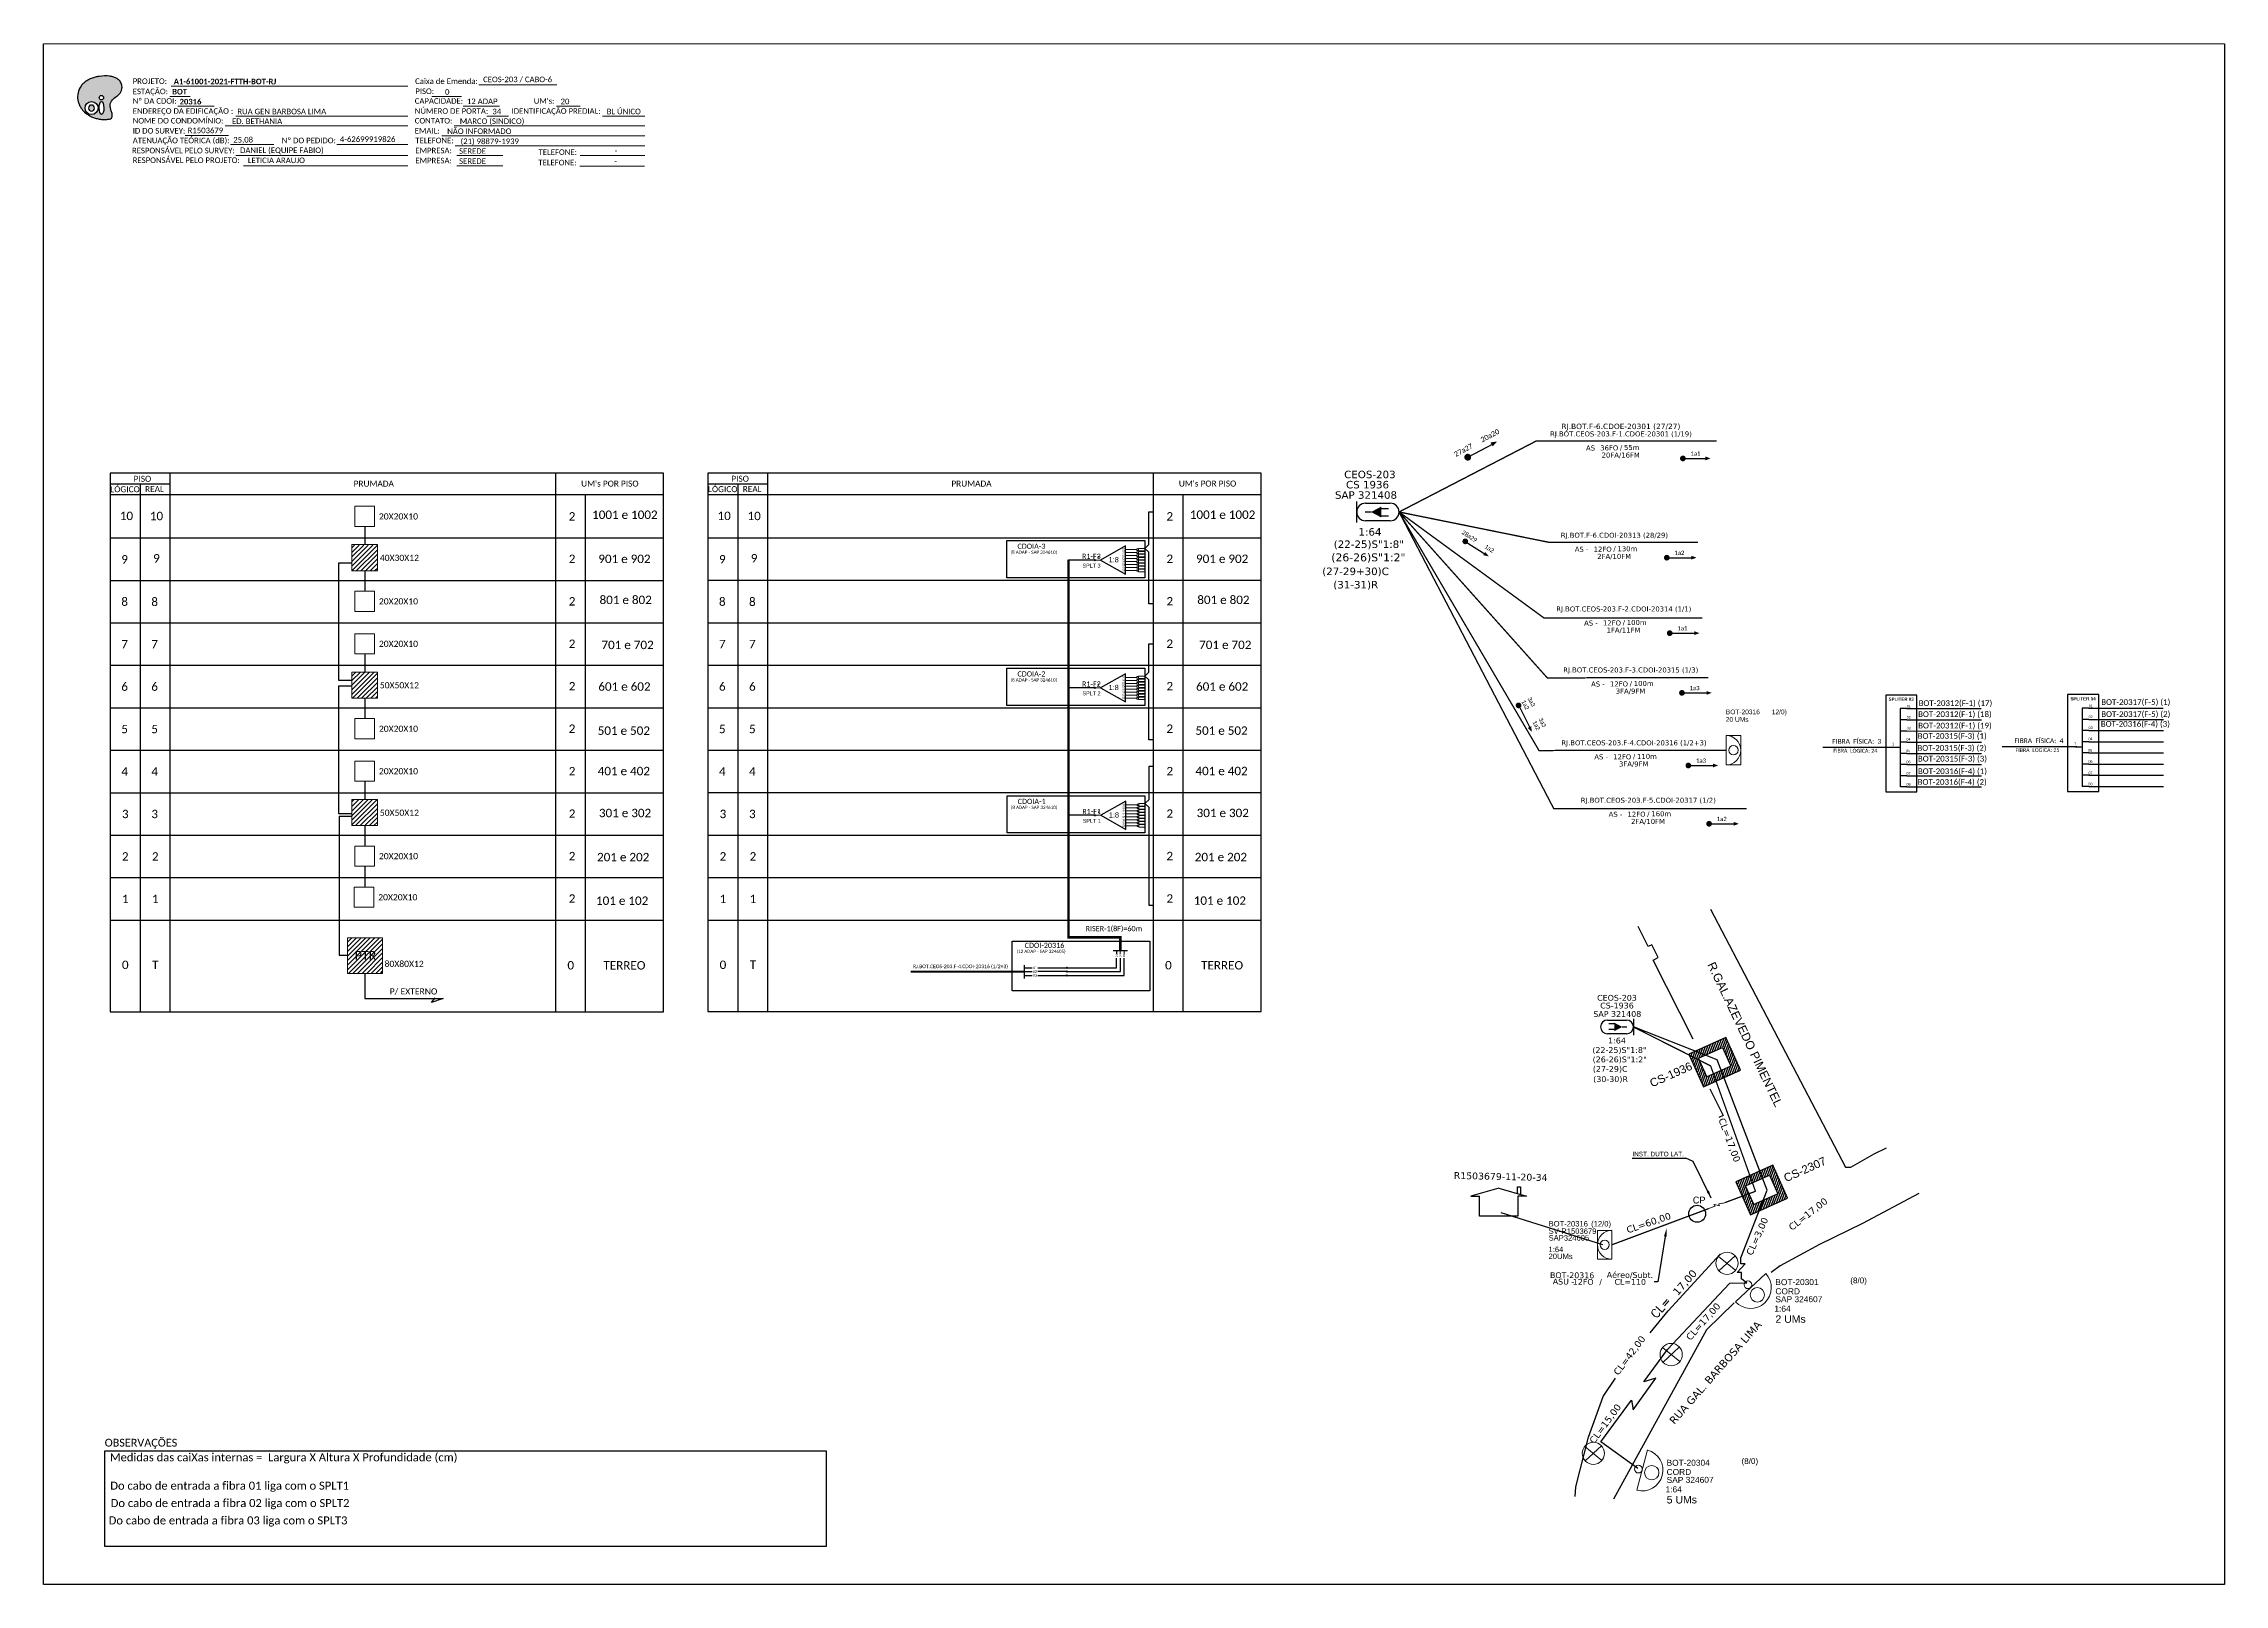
# Paper-space layout 'CDOI-20316' of a CAD drawing. Extents: x -642 to 1093, y -697 to 529.
# The model-space entities are those that its viewports show. They can reach past a viewport. Long polylines and large blocks are cut down to what shows.
import ezdxf
from ezdxf import colors
from ezdxf.entities.mleader import LeaderData, LeaderLine
from ezdxf.enums import TextEntityAlignment as Align
from ezdxf.math import Vec2, Vec3

# ---------------------------------------------------------------- set-up
doc = ezdxf.new("R2010")
doc.units = 0
doc.linetypes.add('PHANTOM2', pattern=[1.25, 0.625, -0.125, 0.125, -0.125, 0.125, -0.125])
for name, color, linetype in [('10.1-Caixas Subterrâneas', 5, 'Continuous'), ('10_4-POSTES', 1, 'Continuous'), ('20.4-CEOS', 1, 'Continuous'), ('CAP a instalar', 1, 'Continuous'), ('CAP_A_INSTALAR', 1, 'Continuous'), ('CD a instalar', 1, 'Continuous'), ('CELULAS_GPON', 7, 'Continuous'), ('label_cabos', 7, 'Continuous'), ('Legenda', 1, 'Continuous'), ('LOGRADOURO', 5, 'Continuous'), ('MEIO FIO', 251, 'Continuous'), ('SETA', 7, 'Continuous'), ('Subida Lateral', 5, 'Continuous'), ('surveys', 7, 'Continuous'), ('surveys legendas', 7, 'Continuous'), ('texto', 255, 'Continuous')]:
    doc.layers.add(name, color=color, linetype=linetype)
for name, color, linetype, lineweight in [('10.4-Postes', 1, 'Continuous', 0), ("20.0-LEGENDA DOS CDO'S", 1, 'Continuous', 0), ('20.1-CDO_INTERIOR', 1, 'Continuous', 0), ('20.2-CDO_POSTE', 1, 'Continuous', 5), ('20.6-CORDOALHA_SUPORTE', 7, 'Continuous', 25), ('40.1-ETIQUETAS', 1, 'Continuous', 20)]:
    doc.layers.add(name, color=color, linetype=linetype, lineweight=lineweight)
doc.layers.add('DROP DE CLIENTE', color=140, linetype='Continuous', plot=False)
doc.layers.add('EXTRA', color=50, linetype='Continuous', plot=False)
doc.styles.add('ARIAL', font='arial.ttf')
doc.styles.add('DIGICADE', font='arial.ttf')
doc.styles.add('ROMANS', font='romans')
doc.styles.add('siredit', font='verdana.ttf')
doc.styles.add('WMF-Calibri0', font='calibri.ttf')
doc.styles.add('WMF-Calibri1', font='calibrib.ttf')
doc.linetypes.add('FENCELINE1', pattern='A,0.25,-0.1,[133,ltypeshp.shx,S=0.1,R=0,X=-0.1,Y=0],-0.1,1', length=1.45)
doc.linetypes.add('RESERVA', pattern='A,0.5,-0.15,["RESERVA",Standard,S=0.18,R=0,X=0,Y=-0.1],-1.3', length=1.95)
doc.dimstyles.new('CC', dxfattribs={"dimtxt": 0.8, "dimasz": 2, "dimexe": 0.18, "dimexo": 0.0625, "dimgap": 0.09, "dimtad": 0, "dimdec": 0, "dimrnd": 1, "dimzin": 0, "dimdsep": 46, "dimtxsty": 'siredit', "dimblk": 'NONE', "dimcen": 0, "dimse1": 1, "dimse2": 1, "dimsd1": 1, "dimsd2": 1, "dimclrt": 7, "dimadec": 0, "dimazin": 0, "dimtfac": 1, "dimtdec": 0, "dimtofl": 0, "dimtmove": 0, "dimatfit": 3, "dimfxl": 0, "dimtolj": 1, "dimtzin": 0, "dimarcsym": 0})

# ---------------------------------------------------------------- blocks, each defined once
blk = doc.blocks.new('OI')
h = blk.add_hatch(color=40)
edge = h.paths.add_edge_path()
edge.add_spline(control_points=[(4.35, -0.67), (3.92, -0.99), (3.26, -1.5), (2.81, -2.59), (2.9, -3.5), (3.06, -4.27), (3.31, -4.85), (3.37, -5.39), (3.4, -5.88), (3.2, -6.4), (2.54, -6.61), (1.65, -6.63), (0.55, -6.67), (-0.56, -6.42), (-1.61, -6.14), (-2.77, -5.61), (-3.92, -4.77), (-4.89, -3.7), (-5.34, -2.65), (-5.6, -1.94), (-5.85, -0.96), (-5.71, 0.47), (-5.1, 2.02), (-4.14, 3.02), (-3.3, 3.61), (-2.37, 4.16), (-1.36, 4.44), (-0.56, 4.7), (0.79, 4.85), (2.24, 4.97), (3.79, 4.57), (4.67, 4.21), (5.44, 3.65), (5.76, 2.99), (6.03, 2.21), (6.01, 1.46), (5.72, 0.64), (5.31, 0.08), (4.88, -0.38), (4.51, -0.55), (4.35, -0.67)], knot_values=[0, 0, 0, 0, 1.60434, 2.417191, 3.427595, 4.282808, 4.776746, 5.304182, 5.888771, 6.258406, 6.858137, 7.79129, 8.986195, 10.124242, 11.187857, 12.242908, 13.953784, 15.414161, 16.515391, 17.349188, 17.675853, 19.552021, 21.515531, 22.568638, 23.63245, 24.621084, 25.782718, 26.745347, 27.142653, 29.870543, 31.004649, 31.921532, 32.709589, 33.801391, 34.042471, 35.192333, 35.971461, 36.628871, 37.254359, 37.836911, 37.836911, 37.836911, 37.836911], degree=3, periodic=0)
h.paths.add_polyline_path([(1.13, -0.87, -1), (-0.04, -0.87, -1)], flags=16)
edge = h.paths.add_edge_path(flags=16)
edge.add_ellipse((0.56, -3.59), major_axis=(-0.02, 1.71), ratio=0.361305, start_angle=0, end_angle=360)
h.paths.add_polyline_path([(-0.36, -3.62, -1), (-3.8, -3.62, -1)], flags=16)
edge = h.paths.add_edge_path(flags=0)
edge.add_ellipse((-2.08, -3.62), major_axis=(0, 0.885), ratio=0.758294, start_angle=0, end_angle=360)
at = {"color": 40}
for centre, radius in [((-2.08, -3.62), 1.72), ((0.54, -0.87), 0.587)]:
    blk.add_circle(centre, radius, dxfattribs=at)
blk.add_ellipse((-2.08, -3.62), major_axis=(0, 0.885), ratio=0.758294, start_param=-3.141592653589792, end_param=3.141592653589792, dxfattribs=at)
blk.add_ellipse((0.56, -3.59), major_axis=(-0.02, 1.71), ratio=0.361305, dxfattribs=at)
at = {"color": 40, "start_tangent": (-0.800898, -0.598801), "end_tangent": (-0.800898, -0.598801)}
blk.add_spline([(4.35, -0.67), (3.2, -1.78), (2.9, -2.54), (2.92, -3.55), (3.12, -4.38), (3.28, -4.85), (3.37, -5.37), (3.35, -5.95), (3.2, -6.29), (2.66, -6.55), (1.73, -6.63), (0.54, -6.62), (-0.58, -6.41), (-1.6, -6.11), (-2.56, -5.67), (-3.95, -4.67), (-4.89, -3.56), (-5.37, -2.56), (-5.64, -1.78), (-5.72, -1.46), (-5.63, 0.42), (-4.84, 2.22), (-4.13, 2.99), (-3.27, 3.62), (-2.4, 4.09), (-1.3, 4.47), (-0.37, 4.72), (0.02, 4.77), (2.75, 4.8), (3.85, 4.53), (4.69, 4.16), (5.31, 3.68), (5.85, 2.73), (5.93, 2.5), (5.94, 1.35), (5.67, 0.62), (5.29, 0.08), (4.84, -0.36), (4.35, -0.67)], degree=3, dxfattribs=at)
blk = doc.blocks.new('SPLT_1-8_SC-APC')
at = {"color": 1, "lineweight": 0}
blk.add_lwpolyline([(-17.04, -7.55), (-19.26, -7.55)], dxfattribs=at)
at = {"color": 1}
blk.add_lwpolyline([(-7.37, -2.1), (-17.04, -7.55), (-7.37, -13), (-7.37, -2.1)], dxfattribs=at)
at = {"color": 3, "lineweight": 0}
for points in [[(-2.99, -3.51), (-7.37, -3.51)], [(-7.37, -4.66), (-2.99, -4.66)], [(-7.37, -5.82), (-2.99, -5.82)], [(-7.37, -6.97), (-2.99, -6.97)], [(-7.37, -8.12), (-2.99, -8.12)], [(-2.41, -3.02), (-2.41, -4)], [(-2.41, -3.02), (0, -3.02)], [(-2.41, -4), (0, -4)], [(-2.41, -4.17), (-2.41, -5.16)], [(-2.41, -4.17), (0, -4.17)], [(-2.41, -5.16), (0, -5.16)], [(-2.41, -5.32), (-2.41, -6.31)], [(-2.41, -5.32), (0, -5.32)], [(-2.41, -6.31), (0, -6.31)], [(-2.41, -6.48), (-2.41, -7.46)], [(-2.41, -6.48), (0, -6.48)], [(-2.41, -7.46), (0, -7.46)], [(-2.41, -7.63), (-2.41, -8.62)], [(-2.41, -7.63), (0, -7.63)], [(-7.37, -9.28), (-2.99, -9.28)], [(-7.37, -10.43), (-2.99, -10.43)], [(-7.37, -11.58), (-2.99, -11.58)], [(-2.41, -8.62), (0, -8.62)], [(-2.41, -8.78), (-2.41, -9.77)], [(-2.41, -8.78), (0, -8.78)], [(-2.41, -9.77), (0, -9.77)], [(-2.41, -9.94), (-2.41, -10.92)], [(-2.41, -9.94), (0, -9.94)], [(-2.41, -10.92), (0, -10.92)], [(-2.41, -11.09), (-2.41, -12.08)], [(-2.41, -11.09), (0, -11.09)], [(-2.41, -12.08), (0, -12.08)]]:
    blk.add_lwpolyline(points, dxfattribs=at)
for points in [[(-2.99, -3.22), (-2.41, -3.22), (-2.41, -3.8), (-2.99, -3.8)], [(-2.99, -4.38), (-2.41, -4.38), (-2.41, -4.95), (-2.99, -4.95)], [(-2.99, -5.53), (-2.41, -5.53), (-2.41, -6.1), (-2.99, -6.1)], [(-2.99, -6.68), (-2.41, -6.68), (-2.41, -7.26), (-2.99, -7.26)], [(-2.99, -7.84), (-2.41, -7.84), (-2.41, -8.41), (-2.99, -8.41)], [(-2.99, -8.99), (-2.41, -8.99), (-2.41, -9.56), (-2.99, -9.56)], [(-2.99, -10.14), (-2.41, -10.14), (-2.41, -10.72), (-2.99, -10.72)], [(-2.99, -11.3), (-2.41, -11.3), (-2.41, -11.87), (-2.99, -11.87)]]:
    blk.add_lwpolyline(points, close=True, dxfattribs=at)
at = {"color": 1, "style": 'ARIAL'}
for s, height, p in [('1:8', 2, (-13.91, -8.4)), ('S1', 0.75, (-8.74, -3.78)), ('S2', 0.75, (-8.74, -4.97)), ('S3', 0.75, (-8.74, -6.18)), ('S4', 0.75, (-8.74, -7.36)), ('S5', 0.75, (-8.74, -8.57)), ('S6', 0.75, (-8.74, -9.69)), ('S7', 0.75, (-8.74, -10.78)), ('S8', 0.75, (-8.74, -11.9))]:
    blk.add_text(s, height=height, dxfattribs=at).set_placement(p)
blk = doc.blocks.new('SPLITTER FUTURO')
blk.add_point((0, 0))
at = {"style": 'ARIAL', "text_generation_flag": 6, "flags": 4}
for tag, p, height in [('SPLT', (-6.22, -4.1), 1.5), ('INSTAL.', (-6.25, -6.09), 1.25)]:
    blk.add_attdef(tag, p, '', height=height, rotation=180, dxfattribs=at)
blk = doc.blocks.new('SETA1')
at = {"const_width": 1.1}
blk.add_lwpolyline([(-5.28, 0, 1), (-4.18, 0, 1)], format="xyb", close=True, dxfattribs=at)
at = {"layer": 'SETA'}
blk.add_lwpolyline([(-4.73, 0), (4.73, 0)], dxfattribs=at)
blk.add_solid([(4.73, 0.73), (6.74, 0), (4.73, -0.73)], dxfattribs=at)
blk = doc.blocks.new('ETIQUETA_RS5F')
at = {"layer": '40.1-ETIQUETAS', "color": 0, "style": 'siredit'}
blk.add_text('/', height=1.5, dxfattribs=at).set_placement((1.58, -1.95), align=Align.MIDDLE_RIGHT)
for tag, p in [('ETIQUETA_R_SECUNDARIA', (1.21, 2.1)), ('ETIQUETA_R_PRIMARIA', (1.21, 4.1)), ('F_ATIVAS/F_MORTAS', (1.14, -4.24))]:
    blk.add_attdef(tag, text='', height=1.5, dxfattribs=at).set_placement(p, align=Align.MIDDLE_CENTER)
for tag, p in [('TIPO_CABO', (-6.58, -2.12)), ('CAP_CABO', (0.4, -2.09))]:
    blk.add_attdef(tag, text='', height=1.5, dxfattribs=at).set_placement(p, align=Align.MIDDLE_RIGHT)
for tag, p in [('FUSÃO_1', (0.85, -8.39)), ('FUSÃO_2', (0.85, -10.6)), ('FUSÃO_3', (0.85, -12.93)), ('FUSÃO_4', (0.85, -15.14)), ('FUSÃO_5', (0.85, -17.16))]:
    blk.add_attdef(tag, text='', height=1.5, dxfattribs=at).set_placement(p, align=Align.CENTER)
blk.add_attdef('METROS', text='', height=1.5, dxfattribs=at).set_placement((2.14, -1.95), align=Align.MIDDLE_LEFT)
blk = doc.blocks.new('CDOI_INT')
at = {"layer": '20.1-CDO_INTERIOR', "color": 0, "lineweight": 18}
blk.add_lwpolyline([(4.25, -4.25), (4.25, 4.25), (0, 4.25), (0, -4.25)], close=True, dxfattribs=at)
blk.add_circle((2.12, 0), 1.36, dxfattribs=at)
blk.add_arc((0, 0), 4.25, 270, 90, dxfattribs=at)
at = {"layer": "20.0-LEGENDA DOS CDO'S", "color": 0, "style": 'ARIAL'}
for tag, p in [('SAP', (-0.08, 6.23)), ('CDO_N', (-0.08, 10.38)), ('SURVEY', (-0.08, 8.2)), ('SPLITER_1', (21.18, 10.38)), ('SPLITER_2', (21.19, 8.68)), ('1:XX', (5.94, -2.22)), ('UMS', (5.94, -4.24))]:
    blk.add_attdef(tag, p, '', height=1.36, dxfattribs=at)
blk.add_attdef('FIBRAS_UTILIZADAS', text='', height=1.36, dxfattribs=at).set_placement((15.34, 10.38), align=Align.CENTER)
blk = doc.blocks.new('CEOS_RP_CT_DRT')
at = {"layer": '20.4-CEOS', "color": 0}
for p, q in [((-4.54, 1.19), (-1.19, 1.19)), ((-1.19, -1.19), (-4.54, -1.19))]:
    blk.add_line(p, q, dxfattribs=at)
for points in [[(-5.73, -1.43), (-5.73, 1.44)], [(-3.79, 0), (-4.59, 0)], [(-2.47, 0.48), (-1.45, 0.48)], [(-2.47, -0.52), (-1.45, -0.52)]]:
    blk.add_lwpolyline(points, dxfattribs=at)
blk.add_lwpolyline([(-3.79, 0, 0, 1.47, 0), (-2.41, 0, 1.47, 1.47, 0)], format="xyseb", dxfattribs=at)
for centre, start, end in [((-4.54, 0), 90, 270), ((-1.19, 0), 270, 90)]:
    blk.add_arc(centre, 1.19, start, end, dxfattribs=at)
at = {"layer": '20.4-CEOS', "color": 7, "style": 'siredit'}
for tag, p in [('Nº_DA_CEOS', (-2.86, 5.6)), ('LOCAL', (-2.86, 4.24)), ('SAP', (-2.86, 2.78)), ('RACIO_SPLITAGEM', (-2.86, -1.88)), ('FIBRAS_SPLITTER', (-2.86, -3.58)), ('FIBRAS_TOP_C', (-2.86, -5.08)), ('RESERVA_FINAIS', (-2.86, -6.39))]:
    blk.add_attdef(tag, text='', height=1.01, dxfattribs=at).set_placement(p, align=Align.TOP_CENTER)
blk = doc.blocks.new('*U93')
at = {"layer": '20.4-CEOS', "color": 7, "style": 'siredit'}
blk.add_attdef('FIBRAS_SPLITTER', (0, 0), '', height=1.01, dxfattribs=at)
for tag, p, flags in [('ID_ATIVIDADE', (0, -1.48), 3), ('FATOR', (0, -2.79), 1), ('QTDE', (0, -4.11), 1), ('FID', (0, -5.42), 1)]:
    blk.add_attdef(tag, p, '', height=1.01, dxfattribs=dict(at, flags=flags))
blk = doc.blocks.new('SURVEY_SURVEY')
for p, q in [((0, 0.00001268), (-0.00001257, 0.000009)), ((0, 0.00001268), (0.00001257, 0.000009)), ((0.00000843, 0.00001322), (0.00000976, 0.00001322)), ((0.00000843, 0.00001027), (0.00000843, 0.00001322)), ((0.00000976, 0.00001322), (0.00000975, 0.00000989)), ((-0.00001257, 0.000009), (-0.00000863, 0.000009)), ((-0.00000862, 0), (-0.00000862, 0.00000897)), ((0.00000862, 0), (-0.00000862, 0)), ((0.00000862, 0.00000901), (0.00000862, 0)), ((0.00001257, 0.000009), (0.00000862, 0.000009))]:
    blk.add_line(p, q)
blk = doc.blocks.new('CDOE_CT_POST_DESENHO')
at = {"color": 0}
blk.add_line((2.14, 0.39), (-2.11, 0.39), dxfattribs=at)
for centre, radius in [((0.01, 1.4), 0.733), ((0.01, 0), 0.393)]:
    blk.add_circle(centre, radius, dxfattribs=at)
blk.add_arc((0.01, 0.39), 2.12, 0, 180, dxfattribs=at)
blk = doc.blocks.new('CDOI_CT_ESQ')
at = {"layer": '20.1-CDO_INTERIOR', "color": 0, "lineweight": 18}
blk.add_lwpolyline([(-2.12, -2.13), (-2.12, 2.12), (0, 2.12), (0.01, -2.13)], close=True, dxfattribs=at)
blk.add_circle((-1.06, 0), 0.68, dxfattribs=at)
blk.add_arc((0.01, 0), 2.13, 90.0276, 270.0276, dxfattribs=at)
at = {"layer": "20.0-LEGENDA DOS CDO'S", "color": 0, "style": 'ARIAL'}
for tag, p in [('CDO_N', (-9.3, 2.69)), ('SAP', (-9.3, 0.61)), ('SURVEY', (-9.3, 1.6)), ('1:XX', (-9.31, -1.08)), ('UMS', (-9.31, -2.09))]:
    blk.add_attdef(tag, p, '', height=0.68, rotation=359.9724, dxfattribs=at)
blk.add_attdef('FIBRAS_UTILIZADAS', text='', height=0.68, rotation=359.9724, dxfattribs=at).set_placement((-1.59, 2.69), align=Align.CENTER)
blk = doc.blocks.new('*U97')
at = {"layer": '20.4-CEOS', "color": 7, "style": 'siredit'}
for tag, p in [('FIBRAS_SPLITTER', (0, 0)), ('FIBRAS_TOP_C', (0, -4.13)), ('RESERVA_FINAIS', (0, -5.46))]:
    blk.add_attdef(tag, p, '', height=1.01, dxfattribs=at)
for tag, p, flags in [('ID_ATIVIDADE', (0, -6.77), 3), ('FATOR', (0, -8.09), 1), ('QTDE', (0, -9.4), 1), ('FID', (0, -10.71), 1)]:
    blk.add_attdef(tag, p, '', height=1.01, dxfattribs=dict(at, flags=flags))
blk = doc.blocks.new('*U98')
at = {"layer": '20.4-CEOS', "color": 7, "style": 'siredit'}
blk.add_attdef('FIBRAS_SPLITTER', (0, 0), '', height=1.01, dxfattribs=at)
for tag, p, flags in [('QTDE', (0, -4.11), 1), ('ID_ATIVIDADE', (0, -1.48), 3), ('FATOR', (0, -2.79), 1), ('FID', (0, -5.42), 1)]:
    blk.add_attdef(tag, p, '', height=1.01, dxfattribs=dict(at, flags=flags))
blk = doc.blocks.new('*X68')
at = {"color": 0, "linetype": 'Continuous'}
for p, q in [((-1.25, 0.34099), (-0.49099, 1.1)), ((-1.25, 0.517767), (-0.667767, 1.1)), ((-1.25, 0.694544), (-0.844544, 1.1)), ((-1.25, 0.87132), (-1.02132, 1.1)), ((-1.25, 1.048097), (-1.198097, 1.1)), ((-1.25, 0.164214), (-0.8035, 0.610714)), ((-1.25, -0.012563), (-0.8035, 0.433937)), ((-1.25, -0.18934), (-0.8035, 0.25716)), ((-1.25, -0.366117), (-0.8035, 0.080383)), ((-0.789214, 0.625), (-0.314214, 1.1)), ((-0.612437, 0.625), (-0.137437, 1.1)), ((-0.43566, 0.625), (0.03934, 1.1)), ((-0.258883, 0.625), (0.216117, 1.1)), ((-0.082107, 0.625), (0.392893, 1.1)), ((0.09467, 0.625), (0.56967, 1.1)), ((0.271447, 0.625), (0.746447, 1.1)), ((0.448223, 0.625), (0.923223, 1.1)), ((0.625, 0.625), (1.1, 1.1)), ((0.801777, 0.625), (1.25, 1.073223)), ((0.8035, 0.449947), (1.25, 0.896447)), ((0.8035, 0.27317), (1.25, 0.71967)), ((0.8035, 0.096393), (1.25, 0.542893)), ((0.8035, -0.080383), (1.25, 0.366117)), ((0.8035, -0.25716), (1.25, 0.18934)), ((0.8035, -0.433937), (1.25, 0.012563)), ((-1.25, -0.542893), (-0.8035, -0.096393)), ((-1.25, -0.71967), (-0.8035, -0.27317)), ((-1.25, -0.896447), (-0.8035, -0.449947)), ((-1.25, -1.073223), (-0.801777, -0.625)), ((-1.1, -1.1), (-0.625, -0.625)), ((-0.923223, -1.1), (-0.448223, -0.625)), ((-0.746447, -1.1), (-0.271447, -0.625)), ((-0.56967, -1.1), (-0.09467, -0.625)), ((-0.392893, -1.1), (0.082107, -0.625)), ((-0.216117, -1.1), (0.258883, -0.625)), ((-0.03934, -1.1), (0.43566, -0.625)), ((0.137437, -1.1), (0.612437, -0.625)), ((0.314214, -1.1), (0.789214, -0.625)), ((0.49099, -1.1), (1.25, -0.34099)), ((0.667767, -1.1), (1.25, -0.517767)), ((0.8035, -0.610714), (1.25, -0.164214)), ((0.844544, -1.1), (1.25, -0.694544)), ((1.02132, -1.1), (1.25, -0.87132)), ((1.198097, -1.1), (1.25, -1.048097))]:
    blk.add_line(p, q, dxfattribs=at)
blk = doc.blocks.new('MANHOLE_MQ')
at = {"color": 0, "linetype": 'Continuous'}
for p, q in [((0.00000623, 0.00000569), (-0.00000627, 0.00000569)), ((-0.00000627, 0.00000569), (-0.00000627, -0.00000531)), ((-0.00000404, 0.00000331), (0.00000399, 0.00000331)), ((-0.00000404, -0.00000294), (-0.00000404, 0.00000331)), ((0.00000399, 0.00000331), (0.00000399, -0.00000294)), ((0.00000623, -0.00000531), (0.00000623, 0.00000569)), ((-0.00000627, -0.00000531), (0.00000623, -0.00000531)), ((0.00000399, -0.00000294), (-0.00000404, -0.00000294)), ((0.00000399, -0.00000294), (0.00000399, -0.00000294))]:
    blk.add_line(p, q, dxfattribs=at)
at = {"color": 0, "linetype": 'Continuous', "xscale": 5e-06, "yscale": 5e-06, "zscale": 1e-05}
blk.add_blockref('*X68', (-0.00000002, 0.00000019), dxfattribs=at)
blk = doc.blocks.new('Inst CDOE-8 CAIXA DIST OPT CDOE 48F_8D C_SPL OPTAP')
at = {"layer": "20.0-LEGENDA DOS CDO'S", "color": 0, "style": 'ARIAL'}
for tag, p, height in [('FID', (0.12, 5.25), 0.8), ('SAP', (0.12, 2.96), 0.8), ('CORDOALHA', (0.12, 4.02), 0.8), ('1:XX', (-0.01, 1.7), 0.8), ('UMS', (0.14, 0.22), 1)]:
    blk.add_attdef(tag, p, '', height=height, rotation=0.118, dxfattribs=at)
at = {"layer": "20.0-LEGENDA DOS CDO'S", "color": 0}
for tag, p, style, flags in [('ID_ATIVIDADE', (0.12, 6.47), 'ARIAL', 3), ('FATOR', (7.92, 6.47), 'ARIAL', 1), ('QTDE', (0.23, -0.97), 'DIGICADE', 3)]:
    blk.add_attdef(tag, p, '', height=0.8, rotation=0.118, dxfattribs=dict(at, style=style, flags=flags))
at = {"layer": "20.0-LEGENDA DOS CDO'S", "color": 0, "style": 'ARIAL'}
blk.add_attdef('FIBRAS_UTILIZADAS', text='', height=0.8, rotation=0.118, dxfattribs=at).set_placement((13.48, 5.26), align=Align.CENTER)
blk = doc.blocks.new('Inst CORD BENZINAL 4.55MM 3F (sem recursos)')
at = {"layer": '20.6-CORDOALHA_SUPORTE', "color": 0, "lineweight": 0, "style": 'ROMANS'}
blk.add_attdef('LANCE', text='', height=1, dxfattribs=at).set_placement((-0.54, -2.21), align=Align.RIGHT)
at = {"layer": '20.6-CORDOALHA_SUPORTE', "color": 0, "style": 'siredit'}
blk.add_attdef('QTDE', (-0.54, -2.21), '', height=1, rotation=359.69, dxfattribs=at)
at = {"layer": '20.6-CORDOALHA_SUPORTE', "color": 0, "lineweight": 0, "style": 'ROMANS'}
for tag, p, flags in [('FATOR', (-5.2, -4.44), 3), ('ID_ATIVIDADE', (-5.2, -6.67), 3), ('FID', (-5.2, -8.9), 1)]:
    blk.add_attdef(tag, p, '', height=1, dxfattribs=dict(at, flags=flags))
blk = doc.blocks.new('LEGENDA DOS CABOS')
at = {"layer": 'EXTRA', "color": 0, "style": 'siredit'}
for tag, p in [('ID', (4.6, 0.97)), ('XX', (9.03, 0.97))]:
    blk.add_attdef(tag, text='', height=0.48, rotation=359.69, dxfattribs=at).set_placement(p, align=Align.MIDDLE_CENTER)
at = {"layer": 'Legenda', "color": 0, "style": 'siredit'}
for tag, p in [('TIPO_CABO', (1.31, 0)), ('CABO', (4.69, -0.05)), ('/', (6.81, -0.05)), ('METROS', (10.03, -0.05))]:
    blk.add_attdef(tag, text='', height=0.8, rotation=359.69, dxfattribs=at).set_placement(p, align=Align.MIDDLE_CENTER)
blk = doc.blocks.new('POLE_POLE')
at = {"layer": '10.4-Postes', "color": 1, "linetype": 'PHANTOM2'}
for points in [[(-0.000008, 0.0000105), (0.0000076, -0.0000022)], [(0.0000072, 0.000011), (-0.0000076, -0.0000027)]]:
    blk.add_lwpolyline(points, dxfattribs=at)
at = {"layer": '10.4-Postes', "color": 1}
blk.add_circle((-0.0000002, 0.0000042), 0.0000101, dxfattribs=at)
blk = doc.blocks.new('_None')

msp = doc.modelspace()

# ---------------------------------------------------------------- hatches: boundary and pattern name
h = msp.add_hatch()
h.set_pattern_fill('ANSI31', color=1, scale=10, style=0)
h.set_pattern_definition([(45, (-500.1562, 4.9454), (-0.8838835, 0.8838835), [])])
h.paths.add_polyline_path([(124.88, 401.98), (115.13, 401.92), (115.13, 392.13), (124.88, 392.15)])
h.paths.add_polyline_path([(123.34, 393.26), (123.34, 398.41)], flags=16)
h = msp.add_hatch(color=3)
h.dxf.hatch_style = 1
edge = h.paths.add_edge_path()
edge.add_arc((401.54, 396.16), 0.242, 0, 360)
h = msp.add_hatch()
h.set_pattern_fill('ANSI31', color=1, scale=10, style=0)
h.set_pattern_definition([(45, (-457.8024, -17.5247), (-0.8838835, 0.8838835), [])])
h.paths.add_polyline_path([(156.27, 370.79), (165.7, 370.79), (165.7, 375.94), (156.27, 375.94)], flags=9)
h = msp.add_hatch()
h.set_pattern_fill('ANSI31', color=1, scale=10, style=0)
h.set_pattern_definition([(45, (-500.4209, -44.7642), (-0.8838835, 0.8838835), [])])
h.paths.add_polyline_path([(124.77, 352.87), (115.16, 352.87), (115.11, 343.02), (124.77, 343.01)])
h.paths.add_polyline_path([(123.08, 343.55), (123.08, 348.7)], flags=16)
h = msp.add_hatch(color=3)
h.dxf.hatch_style = 1
edge = h.paths.add_edge_path()
edge.add_arc((401.54, 346.93), 0.242, 0, 360)
h = msp.add_hatch()
h.set_pattern_fill('ANSI31', color=1, scale=10, style=0)
h.set_pattern_definition([(45, (-500.5965, -93.4938), (-0.8838835, 0.8838835), [])])
h.paths.add_polyline_path([(124.89, 303.76), (115.14, 303.72), (115.16, 293.91), (124.83, 293.91)])
h.paths.add_polyline_path([(122.9, 294.82), (122.9, 299.97)], flags=16)
h = msp.add_hatch(color=3)
h.dxf.hatch_style = 1
edge = h.paths.add_edge_path()
edge.add_arc((401.64, 297.77), 0.242, 0, 360)
h = msp.add_hatch()
h.set_pattern_fill('ANSI31', color=1, scale=10, style=0)
h.set_pattern_definition([(45, (-498.3296, -147.1297), (-0.8838835, 0.8838835), [])])
h.paths.add_polyline_path([(113.29, 236.83), (126.86, 236.83), (126.86, 250.59), (113.29, 250.59)])
h.paths.add_polyline_path([(115.29, 241.19), (125.38, 241.19), (125.38, 246.34), (115.29, 246.34)], flags=24)
h = msp.add_hatch(color=3)
h.dxf.hatch_style = 1
edge = h.paths.add_edge_path()
edge.add_arc((390.76, 238.97), 0.256, 0, 360)
h = msp.add_hatch(color=3)
h.dxf.hatch_style = 1
edge = h.paths.add_edge_path()
edge.add_arc((390.76, 237.51), 0.256, 0, 360)
h = msp.add_hatch(color=3)
h.dxf.hatch_style = 1
edge = h.paths.add_edge_path()
edge.add_arc((390.76, 236.05), 0.256, 0, 360)

# ---------------------------------------------------------------- linework, layer by layer
at = {"color": 5}
for p, q in [((401.54, 396.16), (391.39, 396.16)), ((401.54, 346.93), (391.39, 346.93)), ((401.64, 297.77), (391.39, 297.77))]:
    msp.add_line(p, q, dxfattribs=at)
at = {"color": 7, "linetype": 'Continuous'}
for p, q in [((712.09, 338.96), (712.09, 308.72)), ((714.54, 338.96), (712.09, 338.96)), ((782.25, 339.12), (782.25, 308.88)), ((784.7, 339.12), (782.25, 339.12)), ((714.66, 334.58), (712.21, 334.58)), ((714.66, 330.27), (712.21, 330.27)), ((784.82, 334.75), (782.37, 334.75)), ((784.82, 330.44), (782.37, 330.44)), ((709.55, 324.04), (712.08, 324.04)), ((714.66, 325.94), (712.21, 325.94)), ((714.66, 321.65), (712.21, 321.65)), ((779.71, 324.2), (782.24, 324.2)), ((784.82, 326.11), (782.37, 326.11)), ((784.82, 321.81), (782.37, 321.81)), ((714.66, 317.35), (712.21, 317.35)), ((714.66, 313.04), (712.21, 313.04)), ((784.82, 317.52), (782.37, 317.52)), ((784.82, 313.21), (782.37, 313.21)), ((714.66, 308.74), (712.21, 308.74)), ((784.82, 308.91), (782.37, 308.91))]:
    msp.add_line(p, q, dxfattribs=at)
at = {"color": 10, "linetype": 'Continuous'}
for p, q in [((714.54, 338.96), (743.34, 338.95)), ((784.7, 339.12), (813.51, 339.11)), ((714.66, 334.58), (743.47, 334.57)), ((714.66, 330.28), (743.47, 330.27)), ((784.82, 334.75), (813.63, 334.74)), ((784.82, 330.45), (813.63, 330.44)), ((682.27, 324.03), (711.08, 324.03)), ((714.66, 325.95), (743.47, 325.94)), ((714.66, 321.66), (743.47, 321.65)), ((751.42, 324.31), (780.23, 324.3)), ((784.82, 326.11), (813.63, 326.11)), ((784.82, 321.82), (813.63, 321.81)), ((714.66, 317.36), (743.47, 317.35)), ((714.66, 313.05), (743.47, 313.04)), ((784.82, 317.53), (813.63, 317.52)), ((784.82, 313.22), (813.63, 313.21)), ((714.66, 308.74), (743.47, 308.73)), ((784.82, 308.91), (813.63, 308.9))]:
    msp.add_line(p, q, dxfattribs=at)
at = {"color": 1}
msp.add_line((374.29, 240.04), (374.29, 234.9), dxfattribs=at)
msp.add_lwpolyline([(-3.83, 595.26), (837.17, 595.26), (837.17, 1.26), (-3.83, 1.26)], close=True)
at = {"color": 7, "lineweight": 0}
for points in [[(44.78, 574.89), (52.64, 574.89)], [(45.4, 578.83), (136.56, 578.83)], [(145.92, 574.94), (157.3, 574.94)], [(163.97, 579.42), (194.13, 579.42)], [(47.97, 571.21), (61.93, 571.21)], [(66.16, 563.59), (136.56, 563.59)], [(70.26, 567.32), (136.56, 567.32)], [(154.52, 563.59), (227.99, 563.59)], [(157.98, 571.21), (171.92, 571.21)], [(167.08, 567.32), (175.41, 567.32)], [(193.91, 571.21), (203.11, 571.21)], [(211.69, 567.32), (227.96, 567.32)], [(50.76, 559.91), (67.49, 559.91)], [(68.2, 556.35), (84.93, 556.35)], [(109.28, 556.35), (136.59, 556.35)], [(149.67, 559.7), (227.99, 559.7)], [(154.81, 555.82), (227.99, 555.82)], [(70.26, 552.09), (136.56, 552.09)], [(73.24, 548.2), (136.56, 548.2)], [(155.54, 552.09), (173.3, 552.09)], [(155.54, 548.2), (173.3, 548.2)], [(202.98, 548.05), (227.9, 548.05)], [(203.07, 552.09), (227.99, 552.09)]]:
    msp.add_lwpolyline(points, dxfattribs=at)
at = {"color": 0}
for points in [[(235.17, 429.67), (21.85, 429.67)], [(465.66, 429.69), (252.35, 429.69)], [(21.85, 425.55), (45, 425.55)], [(21.85, 421.44), (235.17, 421.44)], [(252.35, 425.58), (275.5, 425.58)], [(252.35, 421.47), (465.66, 421.47)]]:
    msp.add_lwpolyline(points, dxfattribs=at)
for points in [[(21.85, 429.67), (21.85, 222.07), (235.17, 222.07), (235.17, 429.67)], [(45, 222.07), (45, 429.67)], [(193.58, 429.67), (193.58, 222.07)], [(252.35, 429.69), (252.35, 222.09), (465.66, 222.09), (465.66, 429.69)], [(275.5, 222.09), (275.5, 429.69)], [(424.07, 429.69), (424.07, 222.09)], [(33.43, 425.55), (33.43, 222.07)], [(205.15, 222.07), (205.15, 421.44)], [(263.92, 425.58), (263.92, 222.09)], [(435.65, 222.09), (435.65, 421.47)], [(21.85, 404.72), (235.17, 404.72)], [(252.35, 404.74), (465.66, 404.74)], [(21.85, 388.35), (235.17, 388.35)], [(252.35, 388.37), (465.66, 388.37)], [(21.85, 371.98), (235.17, 371.98)], [(252.35, 372), (465.66, 372)], [(21.85, 355.6), (235.17, 355.6)], [(252.35, 355.63), (465.66, 355.63)], [(21.85, 339.23), (235.17, 339.23)], [(252.35, 339.26), (465.66, 339.26)], [(21.85, 322.86), (235.17, 322.86)], [(252.35, 322.88), (465.66, 322.88)], [(21.85, 306.49), (235.17, 306.49)], [(252.35, 306.51), (465.66, 306.51)], [(21.85, 290.12), (235.17, 290.12)], [(252.35, 290.14), (465.66, 290.14)], [(21.85, 273.74), (235.17, 273.74)], [(252.35, 273.77), (465.66, 273.77)], [(21.85, 257.37), (235.17, 257.37)], [(252.35, 257.4), (465.66, 257.4)]]:
    msp.add_lwpolyline(points)
for points, const_width in [([(544.78, 435.53, 1), (545.94, 436.15, 1)], 1.32), ([(543.96, 403.68, 1), (544.88, 403.09, 1)], 1.1), ([(564.72, 340.63, 1), (565.22, 339.65, 1)], 1.1)]:
    msp.add_lwpolyline(points, format="xyb", close=True, dxfattribs=dict(const_width=const_width))
at = {"color": 7, "const_width": 1.1}
msp.add_lwpolyline([(627.78, 435.35, 1), (628.88, 435.35, 1)], format="xyb", close=True, dxfattribs=at)
at = {"lineweight": 0}
for points in [[(123.8, 416.92), (116.14, 416.92), (116.14, 409.15), (123.8, 409.15)], [(123.8, 384.17), (116.14, 384.17), (116.14, 376.41), (123.8, 376.41)], [(123.8, 367.8), (116.14, 367.8), (116.14, 360.03), (123.8, 360.03)], [(123.8, 335.06), (116.14, 335.06), (116.14, 327.29), (123.8, 327.29)], [(123.8, 318.69), (116.14, 318.69), (116.14, 310.92), (123.8, 310.92)], [(123.8, 285.94), (116.14, 285.94), (116.14, 278.17), (123.8, 278.17)], [(123.55, 270.11), (115.88, 270.11), (115.88, 262.35), (123.55, 262.35)]]:
    msp.add_lwpolyline(points, close=True, dxfattribs=at)
at = {"color": 3}
for points in [[(424.02, 379.34), (422.37, 379.34), (422.37, 399.18), (420.8, 400.69), (422.37, 402.2), (422.37, 414.77), (424.02, 414.77)], [(119.97, 409.15), (119.98, 402.12)], [(115.03, 394.96), (109.9, 394.96), (109.9, 349.86), (115.03, 349.86)], [(119.98, 392.08), (119.98, 384.17)], [(424.02, 326.82), (422.37, 326.82), (422.37, 349.95), (420.8, 351.46), (422.37, 352.96), (422.37, 363.9), (424.02, 363.9)], [(119.97, 360.03), (119.98, 353.01)], [(115.03, 347.57), (109.92, 347.57), (109.92, 298.53), (115.03, 298.53)], [(119.98, 342.96), (119.98, 335.06)], [(424.12, 263.02), (422.47, 263.02), (422.47, 300.8), (420.9, 302.3), (422.47, 303.81), (422.47, 316.76), (424.12, 316.76)], [(119.97, 310.92), (119.98, 303.89)], [(115.03, 297.25), (110.15, 297.25), (110.15, 243.85), (113.29, 243.85)], [(119.98, 293.85), (119.98, 285.94)], [(119.98, 278.17), (119.98, 270.11)], [(374.29, 238.97), (377.45, 238.97)], [(379.52, 238.97), (390.76, 238.97)]]:
    msp.add_lwpolyline(points, dxfattribs=at)
at = {"color": 1}
for points in [[(367.67, 403.71), (420.8, 403.71), (420.8, 389.39), (367.67, 389.39)], [(367.67, 354.47), (420.8, 354.47), (420.8, 340.16), (367.67, 340.16)], [(367.77, 305.32), (420.9, 305.32), (420.9, 291), (367.77, 291)], [(369.65, 249.22), (422.78, 249.22), (422.78, 230.1), (369.65, 230.1)]]:
    msp.add_lwpolyline(points, close=True, dxfattribs=at)
at = {"color": 1, "lineweight": 0}
for points in [[(124.93, 402.12), (115.03, 402.12), (115.03, 392.08), (124.93, 392.08)], [(113.29, 250.59), (126.86, 250.59), (126.86, 236.83), (113.29, 236.83)]]:
    msp.add_lwpolyline(points, close=True, dxfattribs=at)
at = {"color": 5, "const_width": 1}
msp.add_lwpolyline([(391.39, 396.29), (391.39, 250.71), (411.38, 250.71), (411.38, 245.68)], dxfattribs=at)
at = {"color": 10, "lineweight": 0}
for points in [[(124.93, 353.01), (115.03, 353.01), (115.03, 342.96), (124.93, 342.96)], [(124.93, 303.89), (115.03, 303.89), (115.03, 293.85), (124.93, 293.85)]]:
    msp.add_lwpolyline(points, close=True, dxfattribs=at)
at = {"color": 7}
for points in [[(706.54, 306.78), (718.57, 306.78), (718.57, 344.14), (706.54, 344.14)], [(776.7, 306.95), (788.73, 306.95), (788.73, 344.31), (776.7, 344.31)]]:
    msp.add_lwpolyline(points, close=True, dxfattribs=at)
at = {"color": 5}
for points in [[(408.59, 245.68), (414.16, 245.68)], [(390.76, 238.97), (409.94, 238.97), (409.94, 242.72)], [(391.02, 237.51), (411.39, 237.5), (411.39, 242.72)], [(391.02, 236.04), (412.83, 236.04), (412.83, 242.72)]]:
    msp.add_lwpolyline(points, dxfattribs=at)
at = {"color": 5, "linetype": 'RESERVA', "ltscale": 4}
msp.add_lwpolyline([(409.94, 245.68), (409.94, 244.36)], dxfattribs=at)
at = {"color": 5, "lineweight": 0}
for points in [[(411.38, 245.68), (411.38, 244.39)], [(412.83, 245.68), (412.83, 244.39)]]:
    msp.add_lwpolyline(points, dxfattribs=at)
at = {"color": 1}
for points in [[(120.08, 236.83), (120.08, 227.2), (150.21, 227.2)], [(145.8, 225.61), (147.21, 227.44)], [(150.21, 227.2), (145.8, 225.61)]]:
    msp.add_lwpolyline(points, dxfattribs=at)
msp.add_lwpolyline([(330.53, 237.47, 0.8, 0.8, 0), (374.29, 237.47, 0.8, 0.8, 0)], format="xyseb", dxfattribs=at)
at = {"color": 2}
for points in [[(374.29, 237.51), (377.45, 237.51)], [(390.91, 237.51), (379.52, 237.51)]]:
    msp.add_lwpolyline(points, dxfattribs=at)
at = {"color": 7}
for points in [[(374.29, 236.05), (377.45, 236.05)], [(379.52, 236.05), (391.02, 236.05)]]:
    msp.add_lwpolyline(points, dxfattribs=at)
at = {"color": 0}
msp.add_lwpolyline([(19.73, 52.78), (297.98, 52.78), (297.98, 15.94), (19.73, 15.94)], close=True, dxfattribs=at)
at = {"color": 3}
for centre, radius in [((401.54, 396.16), 0.242), ((401.54, 346.93), 0.242), ((401.64, 297.77), 0.242), ((390.76, 238.97), 0.256), ((390.76, 237.51), 0.256), ((390.76, 236.05), 0.256)]:
    msp.add_circle(centre, radius, dxfattribs=at)
at = {"color": 5}
msp.add_circle((633.86, 144.16), 3.25, dxfattribs=at)
at = {"layer": '20.4-CEOS', "color": 5}
for p, q in [((599.23, 218.82), (606.6, 218.82)), ((606.6, 213.56), (599.23, 213.56))]:
    msp.add_line(p, q, dxfattribs=at)
for points in [[(609.23, 219.36), (609.23, 213.02)], [(602.04, 217.34), (599.8, 217.34)], [(602.04, 215.15), (599.8, 215.15)], [(604.95, 216.19), (606.72, 216.19)]]:
    msp.add_lwpolyline(points, dxfattribs=at)
msp.add_lwpolyline([(604.95, 216.19, 0, 3.24, 0), (601.91, 216.19, 3.24, 3.24, 0)], format="xyseb", dxfattribs=at)
for centre, start, end in [((599.23, 216.19), 90, 270), ((606.6, 216.19), 270, 90)]:
    msp.add_arc(centre, 2.63, start, end, dxfattribs=at)
at = {"layer": 'CAP a instalar', "color": 7, "linetype": 'FENCELINE1', "ltscale": 5, "const_width": 0.513}
for points in [[(518.88, 414.71), (571.85, 442.12)], [(571.85, 442.12), (641.41, 442.09)], [(634.19, 402.98), (576.86, 402.98), (518.88, 414.71)]]:
    msp.add_lwpolyline(points, dxfattribs=at)
at = {"layer": 'CAP_A_INSTALAR', "color": 7, "linetype": 'FENCELINE1', "ltscale": 3}
for p, q in [((641.5, 203.56), (609.24, 216.21)), ((660.84, 153.24), (641.5, 203.56)), ((650.72, 127.22), (660.84, 153.24)), ((652.98, 117.36), (650.98, 119.03)), ((646.33, 117.3), (622.41, 91.88)), ((652.98, 117.36), (646.33, 117.3))]:
    msp.add_line(p, q, dxfattribs=at)
at = {"layer": 'CAP_A_INSTALAR', "linetype": 'FENCELINE1', "ltscale": 3}
for p, q in [((646.33, 117.3), (646.33, 117.3)), ((652.98, 117.36), (652.98, 117.36))]:
    msp.add_line(p, q, dxfattribs=at)
at = {"layer": 'CAP_A_INSTALAR', "color": 7, "linetype": 'FENCELINE1', "ltscale": 5}
for p, q in [((613.29, 79.32), (622.41, 91.88)), ((609.1, 68.54), (617.9, 80.73)), ((617.9, 80.73), (613.29, 79.32)), ((596.68, 56.18), (608.47, 72.27)), ((608.47, 72.27), (609.1, 68.54)), ((610.97, 45.95), (596.68, 56.18))]:
    msp.add_line(p, q, dxfattribs=at)
at = {"layer": 'CAP_A_INSTALAR', "color": 10, "linetype": 'FENCELINE1', "ltscale": 3, "const_width": 0.492}
for points in [[(656.33, 152.82), (639.03, 201.17), (609.23, 216.19)], [(656.33, 152.82), (644.62, 148.48)], [(638.26, 146.14), (600.96, 132.2), (600.96, 132.2)]]:
    msp.add_lwpolyline(points, dxfattribs=at)
at = {"layer": 'CD a instalar', "color": 7, "linetype": 'FENCELINE1', "ltscale": 5, "const_width": 0.513}
for points in [[(635.85, 373.88), (574.8, 373.82), (518.88, 414.71)], [(638.14, 350.85), (576.04, 350.75), (518.88, 414.71)], [(652.98, 300.37), (578.57, 300.27), (518.88, 414.71)]]:
    msp.add_lwpolyline(points, dxfattribs=at)
at = {"layer": 'CD a instalar', "color": 1, "linetype": 'FENCELINE1', "ltscale": 5, "const_width": 0.513}
msp.add_lwpolyline([(644.99, 322.86), (572.84, 322.75), (518.88, 414.71)], dxfattribs=at)
at = {"layer": 'DROP DE CLIENTE'}
msp.add_lwpolyline([(597.51, 132.23), (558.29, 144.56)], dxfattribs=at)
at = {"layer": 'label_cabos', "color": 2}
msp.add_lwpolyline([(608.78, 165.58), (629.51, 165.58)], dxfattribs=at)
at = {"layer": 'MEIO FIO'}
for points in [[(638.95, 261.54), (691.05, 162.06), (693.09, 162.06), (702.16, 167.25), (706.83, 169.58)], [(632.28, 211.44), (616.88, 241.97), (618.82, 242.95), (616.31, 247.89), (614.97, 247.21), (611.03, 254.9)], [(638.68, 192.38), (643.93, 182.08), (642.22, 181.21)], [(719.3, 151.95), (719.3, 151.95), (697.59, 140.43), (681, 132.35), (665.81, 124.03), (662.38, 121.45)], [(615.67, 98.21), (622.69, 106.79), (642.65, 128.61)], [(648.1, 109.85), (637.46, 99.47)], [(637.46, 99.47), (601.62, 34.14)], [(586.77, 35.14), (587.04, 38.92), (591.95, 58.02), (597.63, 73.7), (602.3, 80.79)]]:
    msp.add_lwpolyline(points, dxfattribs=at)
at = {"layer": 'SETA'}
for points in [[(545.36, 435.84), (555.38, 441.17)], [(544.42, 403.38), (552.37, 398.27)], [(565.33, 339.56), (569.51, 331.08)]]:
    msp.add_lwpolyline(points, dxfattribs=at)
at = {"layer": 'SETA', "color": 7}
msp.add_lwpolyline([(628.33, 435.35), (637.79, 435.35)], dxfattribs=at)
at = {"layer": 'SETA'}
for points in [[(554.15, 441.53), (556.7, 441.89), (554.98, 439.98)], [(552.14, 399.31), (553.44, 397.6), (551.35, 398.07)], [(569.84, 332.09), (570.08, 329.96), (568.53, 331.45)]]:
    msp.add_solid(points, dxfattribs=at)
at = {"layer": 'SETA', "color": 7}
msp.add_solid([(637.03, 436.1), (639.04, 435.37), (637.03, 434.63)], dxfattribs=at)
at = {"layer": 'Subida Lateral', "color": 5}
for p, q in [((650.74, 124.83), (650.72, 127.22)), ((649.3, 121.54), (652.31, 124.9)), ((650.91, 121.55), (649.3, 121.54)), ((652.31, 124.9), (650.74, 124.83)), ((650.99, 118.94), (650.91, 121.55))]:
    msp.add_line(p, q, dxfattribs=at)
at = {"layer": 'Subida Lateral', "color": 5, "const_width": 0.302}
msp.add_lwpolyline([(644.68, 148.42), (642.07, 147.93), (642.44, 147.26), (640.37, 147.75), (640.75, 147.11), (638.17, 146.12)], dxfattribs=at)

# ---------------------------------------------------------------- block references
at = {"color": 0, "xscale": 1.45670871019676, "yscale": 1.45670871019676, "zscale": 1.45670871019676, "rotation": 0.1532896023949059}
msp.add_blockref('OI', (17.65, 575.72), dxfattribs=at)
ref = msp.add_blockref('SPLITTER FUTURO', (403, 397.37))
ref.add_attrib('SPLT', 'SPLT 3', (396.78, 393.28), dxfattribs={"height": 1.5, "rotation": 180, "style": 'ARIAL', "text_generation_flag": 6})
at = {"color": 3}
for p in [(420.8, 403.71), (420.8, 354.47), (420.9, 305.32)]:
    msp.add_blockref('SPLT_1-8_SC-APC', p, dxfattribs=at)
ref = msp.add_blockref('SPLITTER FUTURO', (403, 348.14))
ref.add_attrib('SPLT', 'SPLT 2', (396.78, 344.05), dxfattribs={"height": 1.5, "rotation": 180, "style": 'ARIAL', "text_generation_flag": 6})
ref = msp.add_blockref('SPLITTER FUTURO', (403.11, 298.99))
ref.add_attrib('SPLT', 'SPLT 1', (396.88, 294.89), dxfattribs={"height": 1.5, "rotation": 180, "style": 'ARIAL', "text_generation_flag": 6})
at = {"layer": '10.1-Caixas Subterrâneas', "color": 30, "xscale": 1259144.440220086, "yscale": 1259144.440220086, "zscale": 1259144.440220086, "rotation": 204.0747393551157}
for p in [(640.46, 202.83), (658.59, 153.55)]:
    msp.add_blockref('MANHOLE_MQ', p, dxfattribs=at)
at = {"layer": '10_4-POSTES', "color": 1, "xscale": 424835.3461244741, "yscale": 424835.3461244741, "zscale": 424835.3461244741}
for p in [(645.46, 123.27), (623.9, 88.09), (593.89, 50)]:
    msp.add_blockref('POLE_POLE', p, dxfattribs=at)
at = {"layer": "20.0-LEGENDA DOS CDO'S", "color": 7, "lineweight": 0}
ref = msp.add_blockref('Inst CDOE-8 CAIXA DIST OPT CDOE 48F_8D C_SPL OPTAP', (663.64, 101.49), dxfattribs=dict(at, xscale=2.887456303556688, yscale=2.887456303556688, zscale=2.887456303556688))
ref.add_attrib('FID', 'BOT-20301', (663.99, 116.64), dxfattribs={"color": 0, "height": 2.31, "rotation": 0.11799, "style": 'ARIAL'})
ref.add_attrib('CORDOALHA', 'CORD', (664, 113.11), dxfattribs={"color": 0, "height": 2.31, "rotation": 0.11799, "style": 'ARIAL'})
ref.add_attrib('SAP', 'SAP 324607', (664, 110.04), dxfattribs={"color": 0, "height": 2.31, "rotation": 0.11799, "style": 'ARIAL'})
ref.add_attrib('1:XX', '1:64', (663.61, 106.4), dxfattribs={"color": 0, "height": 2.31, "rotation": 0.11799, "style": 'ARIAL'})
ref.add_attrib('UMS', '2 UMs', (664.05, 102.12), dxfattribs={"color": 0, "height": 2.887, "rotation": 0.11799, "style": 'ARIAL'})
ref.add_attrib('FIBRAS_UTILIZADAS', '(8/0)', dxfattribs={"color": 0, "height": 2.229, "rotation": 0.11799, "style": 'ARIAL'}).set_placement((699.3, 116.68), align=Align.BOTTOM_RIGHT)
ref = msp.add_blockref('Inst CDOE-8 CAIXA DIST OPT CDOE 48F_8D C_SPL OPTAP', (621.7, 31.84), dxfattribs=dict(at, xscale=2.887456303556688, yscale=2.887456303556688, zscale=2.887456303556688))
ref.add_attrib('FID', 'BOT-20304', (622.04, 46.99), dxfattribs={"color": 0, "height": 2.31, "rotation": 0.11799, "style": 'ARIAL'})
ref.add_attrib('CORDOALHA', 'CORD', (622.05, 43.45), dxfattribs={"color": 0, "height": 2.31, "rotation": 0.11799, "style": 'ARIAL'})
ref.add_attrib('SAP', 'SAP 324607', (622.06, 40.39), dxfattribs={"color": 0, "height": 2.31, "rotation": 0.11799, "style": 'ARIAL'})
ref.add_attrib('1:XX', '1:64', (621.66, 36.75), dxfattribs={"color": 0, "height": 2.31, "rotation": 0.11799, "style": 'ARIAL'})
ref.add_attrib('UMS', '5 UMs', (622.1, 32.46), dxfattribs={"color": 0, "height": 2.887, "rotation": 0.11799, "style": 'ARIAL'})
ref.add_attrib('FIBRAS_UTILIZADAS', '(8/0)', dxfattribs={"color": 0, "height": 2.229, "rotation": 0.11799, "style": 'ARIAL'}).set_placement((657.36, 47.03), align=Align.BOTTOM_RIGHT)
at = {"layer": '20.1-CDO_INTERIOR'}
ref = msp.add_blockref('CDOI_CT_ESQ', (600.95, 132.2), dxfattribs=dict(at, xscale=2.624960275960624, yscale=2.624960275960624, zscale=2.624960275960624))
ref.add_attrib('CDO_N', 'BOT-20316', (576.54, 139.26), dxfattribs={"layer": "20.0-LEGENDA DOS CDO'S", "color": 1, "height": 2.1, "rotation": 359.97241, "style": 'ARIAL'})
ref.add_attrib('FIBRAS_UTILIZADAS', '(12/0)', dxfattribs={"layer": "20.0-LEGENDA DOS CDO'S", "color": 1, "height": 2.1, "rotation": 359.97241, "style": 'ARIAL'}).set_placement((596.79, 139.25), align=Align.CENTER)
ref.add_attrib('SURVEY', 'SV-R1503679', (576.55, 136.4), dxfattribs={"layer": "20.0-LEGENDA DOS CDO'S", "color": 1, "height": 2.1, "rotation": 359.97241, "style": 'ARIAL'})
ref.add_attrib('SAP', 'SAP324605', (576.54, 133.81), dxfattribs={"layer": "20.0-LEGENDA DOS CDO'S", "color": 1, "height": 2.1, "rotation": 359.97241, "style": 'ARIAL'})
ref.add_attrib('1:XX', '1:64', (576.52, 129.36), dxfattribs={"layer": "20.0-LEGENDA DOS CDO'S", "color": 1, "height": 2.1, "rotation": 359.97241, "style": 'ARIAL'})
ref.add_attrib('UMS', '20UMs', (576.52, 126.7), dxfattribs={"layer": "20.0-LEGENDA DOS CDO'S", "color": 1, "height": 2.1, "rotation": 359.97241, "style": 'ARIAL'})
at = {"layer": '20.2-CDO_POSTE', "color": 7, "zscale": 3.779942797383299}
for p, xscale, yscale, rotation in [((653.39, 116.75), -3.7799427973833, 3.779942797383299, 222.9830390450754), ((611.19, 45.67), -3.779942797383298, 3.7799427973833, 255.1165481195034)]:
    msp.add_blockref('CDOE_CT_POST_DESENHO', p, dxfattribs=dict(at, xscale=xscale, yscale=yscale, rotation=rotation))
at = {"layer": '20.4-CEOS', "color": 5}
ref = msp.add_blockref('CEOS_RP_CT_DRT', (518.88, 414.7), dxfattribs=dict(at, xscale=2.853398852348328, yscale=2.853398852348328, zscale=2.853398852348328))
ref.add_attrib('Nº_DA_CEOS', 'CEOS-203', dxfattribs={"color": 5, "height": 2.881, "style": 'siredit'}).set_placement((507.63, 430.62), align=Align.TOP_CENTER)
ref.add_attrib('LOCAL', 'CS 1936', dxfattribs={"color": 5, "height": 2.881, "style": 'siredit'}).set_placement((506.72, 426.69), align=Align.TOP_CENTER)
ref.add_attrib('SAP', 'SAP 321408', dxfattribs={"color": 5, "height": 2.881, "style": 'siredit'}).set_placement((506.13, 422.69), align=Align.TOP_CENTER)
ref.add_attrib('RACIO_SPLITAGEM', '1:64', dxfattribs={"color": 5, "height": 2.881, "style": 'siredit'}).set_placement((507.66, 408.49), align=Align.TOP_CENTER)
ref.add_attrib('FIBRAS_SPLITTER', '(22-25)S"1:8"', dxfattribs={"color": 5, "height": 2.881, "style": 'siredit'}).set_placement((507.22, 403.73), align=Align.TOP_CENTER)
ref.add_attrib('FIBRAS_TOP_C', '(27-29+30)C', dxfattribs={"color": 5, "height": 2.881, "style": 'siredit'}).set_placement((502.09, 393.27), align=Align.TOP_CENTER)
ref.add_attrib('RESERVA_FINAIS', '(31-31)R', dxfattribs={"color": 5, "height": 2.881, "style": 'siredit'}).set_placement((502.17, 388.12), align=Align.TOP_CENTER)
at = {"layer": '20.4-CEOS', "color": 0, "lineweight": 0}
ref = msp.add_blockref('*U93', (492.73, 395.7), dxfattribs=dict(at, xscale=3.01711355427842, yscale=3.01711355427842, zscale=3.01711355427842, rotation=359.9796179511374))
ref.add_attrib('FIBRAS_SPLITTER', '(26-26)S"1:2"', (492.73, 395.7), dxfattribs={"color": 5, "height": 3.0463, "rotation": 359.97962, "style": 'siredit'})
at = {"layer": '20.4-CEOS', "color": 5, "lineweight": 0}
ref = msp.add_blockref('*U97', (593.41, 206.16), dxfattribs=dict(at, xscale=2.204966631806924, yscale=2.204966631806924, zscale=2.204966631806924))
ref.add_attrib('FIBRAS_SPLITTER', '(22-25)S"1:8"', (593.41, 206.16), dxfattribs={"color": 5, "height": 2.2263, "style": 'siredit'})
ref.add_attrib('FIBRAS_TOP_C', '(27-29)C', (593.6, 198.88), dxfattribs={"color": 5, "height": 2.226, "style": 'siredit'})
ref.add_attrib('RESERVA_FINAIS', '(30-30)R', (593.75, 194.94), dxfattribs={"color": 5, "height": 2.226, "style": 'siredit'})
ref = msp.add_blockref('*U98', (593.53, 202.55), dxfattribs=dict(at, xscale=2.204966631806924, yscale=2.204966631806924, zscale=2.204966631806924))
ref.add_attrib('FIBRAS_SPLITTER', '(26-26)S"1:2"', (593.53, 202.55), dxfattribs={"color": 5, "height": 2.2263, "style": 'siredit'})
at = {"layer": '20.6-CORDOALHA_SUPORTE', "color": 0, "lineweight": 0}
ref = msp.add_blockref('Inst CORD BENZINAL 4.55MM 3F (sem recursos)', (666.25, 147.04), dxfattribs=dict(at, xscale=3.28120034495078, yscale=3.28120034495078, zscale=3.28120034495078, rotation=48.95328750880822))
ref.add_attrib('QTDE', '17,00', (626.36, 112.34), dxfattribs={"color": 0, "height": 2.953, "rotation": 48.64329, "style": 'siredit'})
ref.add_attrib('LANCE', 'CL=', dxfattribs={"color": 0, "lineweight": 0, "height": 3.281, "rotation": 48.95329, "style": 'ROMANS'}).set_placement((623.99, 110.34), align=Align.RIGHT)
at = {"layer": '20.6-CORDOALHA_SUPORTE', "color": 4, "lineweight": 0}
ref = msp.add_blockref('Inst CORD BENZINAL 4.55MM 3F (sem recursos)', (664.92, 97.43), dxfattribs=dict(at, xscale=3.28120034495078, yscale=3.28120034495078, zscale=3.28120034495078, rotation=48.95328750880822))
ref.add_attrib('QTDE', 'RUA GAL. BARBOSA LIMA', (625.03, 62.73), dxfattribs={"color": 0, "height": 2.9531, "rotation": 48.64329, "style": 'siredit'})
at = {"layer": '40.1-ETIQUETAS', "color": 7}
ref = msp.add_blockref('ETIQUETA_RS5F', (602.94, 442.11), dxfattribs=dict(at, xscale=1.283, yscale=1.283, zscale=1.283))
ref.add_attrib('ETIQUETA_R_PRIMARIA', 'RJ.BOT.F-6.CDOE-20301 (27/27)', dxfattribs={"color": 0, "height": 2.0899, "style": 'siredit'}).set_placement((604.41, 447.72), align=Align.MIDDLE_CENTER)
ref.add_attrib('ETIQUETA_R_SECUNDARIA', 'RJ.BOT.CEOS-203.F-1.CDOE-20301 (1/19)', dxfattribs={"color": 0, "height": 1.9245, "style": 'siredit'}).set_placement((604.45, 444.81), align=Align.MIDDLE_CENTER)
ref.add_attrib('TIPO_CABO', 'AS', dxfattribs={"color": 0, "height": 1.925, "style": 'siredit'}).set_placement((594.45, 439.39), align=Align.MIDDLE_RIGHT)
ref.add_attrib('CAP_CABO', '36FO', dxfattribs={"color": 0, "height": 1.925, "style": 'siredit'}).set_placement((603.41, 439.42), align=Align.MIDDLE_RIGHT)
ref.add_attrib('METROS', '55m', dxfattribs={"color": 0, "height": 1.925, "style": 'siredit'}).set_placement((605.65, 439.6), align=Align.MIDDLE_LEFT)
ref.add_attrib('F_ATIVAS/F_MORTAS', '20FA/16FM', dxfattribs={"color": 0, "height": 1.925, "style": 'siredit'}).set_placement((604.36, 436.66), align=Align.MIDDLE_CENTER)
at = {"layer": '40.1-ETIQUETAS', "color": 1}
ref = msp.add_blockref('CDOI_INT', (644.99, 322.86), dxfattribs=dict(at, xscale=1.336957873303117, yscale=1.336957873303117, zscale=1.336957873303117))
ref.add_attrib('CDO_N', 'BOT-20316', (644.88, 336.73), dxfattribs={"layer": "20.0-LEGENDA DOS CDO'S", "color": 0, "height": 1.819, "style": 'ARIAL'})
ref.add_attrib('FIBRAS_UTILIZADAS', '12/0)', dxfattribs={"layer": "20.0-LEGENDA DOS CDO'S", "color": 0, "height": 1.819, "style": 'ARIAL'}).set_placement((665.5, 336.73), align=Align.CENTER)
ref.add_attrib('SURVEY', '20 UMs', (644.88, 333.82), dxfattribs={"layer": "20.0-LEGENDA DOS CDO'S", "color": 0, "height": 1.819, "style": 'ARIAL'})
at = {"layer": 'CD a instalar', "color": 7}
ref = msp.add_blockref('ETIQUETA_RS5F', (600.4, 403.05), dxfattribs=dict(at, xscale=1.283039976607909, yscale=1.283039976607909, zscale=1.283039976607909))
ref.add_attrib('ETIQUETA_R_SECUNDARIA', 'RJ.BOT.F-6.CDOI-20313 (28/29)', dxfattribs={"layer": '40.1-ETIQUETAS', "color": 0, "height": 1.9246, "style": 'siredit'}).set_placement((601.92, 405.75), align=Align.MIDDLE_CENTER)
ref.add_attrib('TIPO_CABO', 'AS -', dxfattribs={"layer": '40.1-ETIQUETAS', "color": 0, "height": 1.925, "style": 'siredit'}).set_placement((591.92, 400.34), align=Align.MIDDLE_RIGHT)
ref.add_attrib('CAP_CABO', '12FO', dxfattribs={"layer": '40.1-ETIQUETAS', "color": 0, "height": 1.925, "style": 'siredit'}).set_placement((600.87, 400.37), align=Align.MIDDLE_RIGHT)
ref.add_attrib('METROS', '130m', dxfattribs={"layer": '40.1-ETIQUETAS', "color": 0, "height": 1.925, "style": 'siredit'}).set_placement((603.11, 400.54), align=Align.MIDDLE_LEFT)
ref.add_attrib('F_ATIVAS/F_MORTAS', '2FA/10FM', dxfattribs={"layer": '40.1-ETIQUETAS', "color": 0, "height": 1.925, "style": 'siredit'}).set_placement((601.83, 397.61), align=Align.MIDDLE_CENTER)
ref = msp.add_blockref('ETIQUETA_RS5F', (604, 374.62), dxfattribs=dict(at, xscale=1.283039976607909, yscale=1.283039976607909, zscale=1.283039976607909))
ref.add_attrib('ETIQUETA_R_SECUNDARIA', 'RJ.BOT.CEOS-203.F-2.CDOI-20314 (1/1)', dxfattribs={"layer": '40.1-ETIQUETAS', "color": 0, "height": 1.9246, "style": 'siredit'}).set_placement((605.52, 377.32), align=Align.MIDDLE_CENTER)
ref.add_attrib('TIPO_CABO', 'AS -', dxfattribs={"layer": '40.1-ETIQUETAS', "color": 0, "height": 1.925, "style": 'siredit'}).set_placement((595.51, 371.9), align=Align.MIDDLE_RIGHT)
ref.add_attrib('CAP_CABO', '12FO', dxfattribs={"layer": '40.1-ETIQUETAS', "color": 0, "height": 1.925, "style": 'siredit'}).set_placement((604.47, 371.93), align=Align.MIDDLE_RIGHT)
ref.add_attrib('METROS', '100m', dxfattribs={"layer": '40.1-ETIQUETAS', "color": 0, "height": 1.925, "style": 'siredit'}).set_placement((606.71, 372.11), align=Align.MIDDLE_LEFT)
ref.add_attrib('F_ATIVAS/F_MORTAS', '1FA/11FM', dxfattribs={"layer": '40.1-ETIQUETAS', "color": 0, "height": 1.925, "style": 'siredit'}).set_placement((605.43, 369.17), align=Align.MIDDLE_CENTER)
ref = msp.add_blockref('ETIQUETA_RS5F', (606.7, 351.11), dxfattribs=dict(at, xscale=1.283039976607909, yscale=1.283039976607909, zscale=1.283039976607909))
ref.add_attrib('ETIQUETA_R_SECUNDARIA', 'RJ.BOT.CEOS-203.F-3.CDOI-20315 (1/3)', dxfattribs={"layer": '40.1-ETIQUETAS', "color": 0, "height": 1.9246, "style": 'siredit'}).set_placement((608.22, 353.81), align=Align.MIDDLE_CENTER)
ref.add_attrib('TIPO_CABO', 'AS -', dxfattribs={"layer": '40.1-ETIQUETAS', "color": 0, "height": 1.925, "style": 'siredit'}).set_placement((598.21, 348.4), align=Align.MIDDLE_RIGHT)
ref.add_attrib('CAP_CABO', '12FO', dxfattribs={"layer": '40.1-ETIQUETAS', "color": 0, "height": 1.925, "style": 'siredit'}).set_placement((607.17, 348.42), align=Align.MIDDLE_RIGHT)
ref.add_attrib('METROS', '100m', dxfattribs={"layer": '40.1-ETIQUETAS', "color": 0, "height": 1.925, "style": 'siredit'}).set_placement((609.41, 348.6), align=Align.MIDDLE_LEFT)
ref.add_attrib('F_ATIVAS/F_MORTAS', '3FA/9FM', dxfattribs={"layer": '40.1-ETIQUETAS', "color": 0, "height": 1.925, "style": 'siredit'}).set_placement((608.13, 345.66), align=Align.MIDDLE_CENTER)
at = {"layer": 'CD a instalar', "color": 1}
ref = msp.add_blockref('ETIQUETA_RS5F', (607.94, 323.01), dxfattribs=dict(at, xscale=1.283039976607909, yscale=1.283039976607909, zscale=1.283039976607909))
ref.add_attrib('ETIQUETA_R_SECUNDARIA', 'RJ.BOT.CEOS-203.F-4.CDOI-20316 (1/2+3)', dxfattribs={"layer": '40.1-ETIQUETAS', "color": 0, "height": 1.9246, "style": 'siredit'}).set_placement((609.46, 325.71), align=Align.MIDDLE_CENTER)
ref.add_attrib('TIPO_CABO', 'AS -', dxfattribs={"layer": '40.1-ETIQUETAS', "color": 0, "height": 1.925, "style": 'siredit'}).set_placement((599.45, 320.3), align=Align.MIDDLE_RIGHT)
ref.add_attrib('CAP_CABO', '12FO', dxfattribs={"layer": '40.1-ETIQUETAS', "color": 0, "height": 1.925, "style": 'siredit'}).set_placement((608.41, 320.33), align=Align.MIDDLE_RIGHT)
ref.add_attrib('METROS', '110m', dxfattribs={"layer": '40.1-ETIQUETAS', "color": 0, "height": 1.925, "style": 'siredit'}).set_placement((610.65, 320.5), align=Align.MIDDLE_LEFT)
ref.add_attrib('F_ATIVAS/F_MORTAS', '3FA/9FM', dxfattribs={"layer": '40.1-ETIQUETAS', "color": 0, "height": 1.925, "style": 'siredit'}).set_placement((609.37, 317.56), align=Align.MIDDLE_CENTER)
at = {"layer": 'CD a instalar', "color": 7}
ref = msp.add_blockref('ETIQUETA_RS5F', (613.46, 300.88), dxfattribs=dict(at, xscale=1.283039976607909, yscale=1.283039976607909, zscale=1.283039976607909))
ref.add_attrib('ETIQUETA_R_SECUNDARIA', 'RJ.BOT.CEOS-203.F-5.CDOI-20317 (1/2)', dxfattribs={"layer": '40.1-ETIQUETAS', "color": 0, "height": 1.9246, "style": 'siredit'}).set_placement((614.98, 303.58), align=Align.MIDDLE_CENTER)
ref.add_attrib('TIPO_CABO', 'AS -', dxfattribs={"layer": '40.1-ETIQUETAS', "color": 0, "height": 1.925, "style": 'siredit'}).set_placement((604.97, 298.17), align=Align.MIDDLE_RIGHT)
ref.add_attrib('CAP_CABO', '12FO', dxfattribs={"layer": '40.1-ETIQUETAS', "color": 0, "height": 1.925, "style": 'siredit'}).set_placement((613.93, 298.2), align=Align.MIDDLE_RIGHT)
ref.add_attrib('METROS', '160m', dxfattribs={"layer": '40.1-ETIQUETAS', "color": 0, "height": 1.925, "style": 'siredit'}).set_placement((616.17, 298.37), align=Align.MIDDLE_LEFT)
ref.add_attrib('F_ATIVAS/F_MORTAS', '2FA/10FM', dxfattribs={"layer": '40.1-ETIQUETAS', "color": 0, "height": 1.925, "style": 'siredit'}).set_placement((614.88, 295.43), align=Align.MIDDLE_CENTER)
at = {"layer": 'label_cabos', "color": 0, "lineweight": 0}
ref = msp.add_blockref('LEGENDA DOS CABOS', (576.24, 116.85), dxfattribs=dict(at, xscale=2.213508894563129, yscale=2.213508894563129, zscale=2.213508894563129))
ref.add_attrib('ID', 'BOT-20316', dxfattribs={"color": 0, "height": 2.214, "rotation": 359.69001, "style": 'siredit'}).set_placement((585.62, 120.45), align=Align.MIDDLE_CENTER)
ref.add_attrib('CABO', '12FO', dxfattribs={"color": 0, "height": 2.214, "rotation": 359.69001, "style": 'siredit'}).set_placement((589.88, 117.9), align=Align.MIDDLE_CENTER)
ref.add_attrib('METROS', 'CL=110', dxfattribs={"color": 0, "height": 2.214, "rotation": 359.69001, "style": 'siredit'}).set_placement((608.02, 117.9), align=Align.MIDDLE_CENTER)
ref.add_attrib('XX', 'Aéreo/Subt.', dxfattribs={"color": 0, "height": 2.2135, "rotation": 359.69001, "style": 'siredit'}).set_placement((607.91, 120.55), align=Align.MIDDLE_CENTER)
ref.add_attrib('/', '/', dxfattribs={"color": 0, "height": 2.21, "rotation": 359.69001, "style": 'siredit'}).set_placement((596.59, 117.9), align=Align.MIDDLE_CENTER)
ref.add_attrib('TIPO_CABO', 'ASU -', dxfattribs={"color": 0, "height": 2.214, "rotation": 359.69001, "style": 'siredit'}).set_placement((582.3, 118), align=Align.MIDDLE_CENTER)
at = {"layer": 'SETA', "color": 2}
for p in [(626.86, 397.1), (628.01, 368), (632.71, 344.97), (635.19, 316.98), (643.18, 294.5)]:
    msp.add_blockref('SETA1', p, dxfattribs=at)
at = {"layer": 'surveys', "color": 151, "xscale": 856258.4962285283, "yscale": 856258.4962285283, "zscale": 856258.4962285283}
msp.add_blockref('SURVEY_SURVEY', (557.31, 143.21), dxfattribs=at)

# ---------------------------------------------------------------- texts
at = {"color": 7, "lineweight": 0, "style": 'WMF-Calibri0'}
for s, height, p in [('PROJETO:', 2.151, (30.52, 579.72)), ('Caixa de Emenda:', 2.1513, (139.42, 579.72)), ('ESTAÇÃO:', 2.151, (30.52, 575.79)), ('Nº DA CDOI:', 2.1513, (30.52, 572.1)), ('CAPACIDADE:', 2.1513, (139.29, 572.1)), ('PISO:', 2.151, (139.51, 575.84)), ("UM's:", 2.151, (185.19, 572.1)), ('ENDEREÇO DA EDIFICAÇÃO :', 2.1513, (30.52, 568.22)), ('NOME DO CONDOMÍNIO:', 2.1513, (30.52, 564.49)), ('CONTATO:', 2.151, (139.29, 564.49)), ('NÚMERO DE PORTA:', 2.1513, (139.29, 568.22)), ('IDENTIFICAÇÃO PREDIAL:', 2.1513, (176.59, 568.22)), ('RESPONSÁVEL PELO SURVEY:', 2.1513, (30.23, 552.98)), ('ATENUAÇÃO TEÓRICA (dB):', 2.1513, (30.52, 556.87)), ('ID DO SURVEY:', 2.1513, (30.52, 560.6)), ('Nº DO PEDIDO:', 2.1513, (88.02, 556.87)), ('EMAIL:', 2.151, (139.29, 560.6)), ('TELEFONE:', 2.151, (139.51, 556.87)), ('EMPRESA:', 2.151, (139.51, 552.98)), ('RESPONSÁVEL PELO PROJETO:', 2.1513, (30.52, 549.25)), ('EMPRESA:', 2.151, (139.51, 549.1)), ('TELEFONE:', 2.151, (186.95, 548.34)), ('TELEFONE:', 2.151, (187.04, 552.38))]:
    msp.add_text(s, height=height, dxfattribs=at).set_placement(p)
at = {"color": 7}
for s, height, style, p in [('A1-61001-2021-FTTH-BOT-RJ', 2.1513, 'WMF-Calibri1', (46.35, 579.61)), ('CEOS-203 / CABO-6', 2.1513, 'WMF-Calibri0', (165.65, 580.42)), ('BOT', 2.151, 'WMF-Calibri1', (45.73, 575.67)), ('0', 2.15, 'WMF-Calibri0', (150.97, 575.62)), ('12 ADAP', 2.151, 'WMF-Calibri0', (159.39, 571.95)), ('20', 2.151, 'WMF-Calibri0', (195.53, 571.93)), ('ED. BETHANIA', 2.1513, 'WMF-Calibri0', (68.8, 564.28)), ('RUA GEN BARBOSA LIMA', 2.1513, 'WMF-Calibri0', (70.87, 568.03)), ('MARCO (SINDICO)', 2.1513, 'WMF-Calibri0', (156.65, 564.31)), ('34', 2.151, 'WMF-Calibri0', (169.21, 568.04)), ('BL ÚNICO', 2.151, 'WMF-Calibri0', (213.31, 568.04)), ('R1503679', 2.151, 'WMF-Calibri0', (51.7, 560.74)), ('25,08 ', 2.151, 'WMF-Calibri0', (69.29, 557.15)), ('DANIEL (EQUIPE FABIO)', 2.1513, 'WMF-Calibri0', (71.93, 553.09)), ('4-62699919826', 2.1513, 'WMF-Calibri0', (110.41, 557.36)), ('NÃO INFORMADO', 2.1513, 'WMF-Calibri0', (151.8, 560.42)), ('(21) 98879-1939', 2.1513, 'WMF-Calibri0', (156.95, 556.54)), ('LETICIA ARAUJO', 2.1513, 'WMF-Calibri0', (74.92, 549.21)), ('SEREDE', 2.151, 'WMF-Calibri0', (156.39, 552.8)), ('SEREDE', 2.151, 'WMF-Calibri0', (156.39, 548.92)), ('                -', 2.1513, 'WMF-Calibri0', (204.13, 548.91)), ('                -', 2.1513, 'WMF-Calibri0', (204.22, 552.94)), ('20X20X10', 2.373, 'WMF-Calibri0', (125.46, 411.82)), ('1001 e 1002', 3.24, 'WMF-Calibri0', (207.68, 412.03)), ('1001 e 1002', 3.24, 'WMF-Calibri0', (438.18, 412.06)), ('40X30X12', 2.373, 'WMF-Calibri0', (125.82, 395.84)), ('901 e 902', 3.24, 'WMF-Calibri0', (210.08, 395.02)), ('901 e 902', 3.24, 'WMF-Calibri0', (440.58, 395.05)), ('20X20X10', 2.373, 'WMF-Calibri0', (125.46, 379.07)), ('801 e 802', 3.24, 'WMF-Calibri0', (210.56, 379.21)), ('801 e 802', 3.24, 'WMF-Calibri0', (441.06, 379.23)), ('20X20X10', 2.373, 'WMF-Calibri0', (125.46, 362.7)), ('701 e 702', 3.24, 'WMF-Calibri0', (211.28, 361.85)), ('701 e 702', 3.24, 'WMF-Calibri0', (441.78, 361.88)), ('50X50X12', 2.373, 'WMF-Calibri0', (125.82, 346.72)), ('601 e 602', 3.24, 'WMF-Calibri0', (210.08, 345.8)), ('601 e 602', 3.24, 'WMF-Calibri0', (440.58, 345.82)), ('20X20X10', 2.373, 'WMF-Calibri0', (125.46, 329.96)), ('501 e 502', 3.24, 'WMF-Calibri0', (209.84, 328.79)), ('501 e 502', 3.24, 'WMF-Calibri0', (440.34, 328.81)), ('20X20X10', 2.373, 'WMF-Calibri0', (125.46, 313.59)), ('401 e 402', 3.24, 'WMF-Calibri0', (209.84, 313.21)), ('401 e 402', 3.24, 'WMF-Calibri0', (440.34, 313.24)), ('50X50X12', 2.373, 'WMF-Calibri0', (125.82, 297.6)), ('301 e 302', 3.24, 'WMF-Calibri0', (210.31, 297.05)), ('301 e 302', 3.24, 'WMF-Calibri0', (440.81, 297.08)), ('20X20X10', 2.373, 'WMF-Calibri0', (125.46, 280.84)), ('201 e 202', 3.24, 'WMF-Calibri0', (209.59, 280.04)), ('201 e 202', 3.24, 'WMF-Calibri0', (440.09, 280.07)), ('20X20X10', 2.373, 'WMF-Calibri0', (125.2, 265.01)), ('101 e 102', 3.24, 'WMF-Calibri0', (209.19, 263.24)), ('101 e 102', 3.24, 'WMF-Calibri0', (439.69, 263.27)), ('PTR', 3.433, 'WMF-Calibri0', (116.15, 242.06)), ('80X80X12', 2.373, 'WMF-Calibri0', (127.65, 239.32)), ('TERREO', 3.24, 'WMF-Calibri0', (212.03, 238.31)), ('TERREO', 3.24, 'WMF-Calibri0', (442.52, 238.34)), ('P/ EXTERNO', 2.373, 'WMF-Calibri0', (129.63, 228.69))]:
    msp.add_text(s, height=height, dxfattribs=dict(at, style=style)).set_placement(p)
at = {"color": 7, "style": 'WMF-Calibri1'}
msp.add_text('20316', height=2.151, dxfattribs=at).set_placement((52.8, 571.83), align=Align.CENTER)
at = {"color": 0, "style": 'WMF-Calibri0'}
for s, p in [('  LÓGICO', (20.27, 422.33)), ('     PISO', (26.82, 426.36)), ('    REAL', (32.03, 422.39)), ('PRUMADA', (115.73, 424.48)), ("UM's POR PISO", (203.46, 424.51)), ('  LÓGICO', (250.77, 422.36)), ('     PISO', (257.31, 426.39)), ('    REAL', (262.53, 422.41)), ('PRUMADA', (346.22, 424.5)), ("UM's POR PISO", (433.96, 424.53))]:
    msp.add_text(s, height=2.3, dxfattribs=at).set_placement(p)
at = {"color": 7, "style": 'WMF-Calibri0'}
for s, p in [('10', (28.1, 413.21)), ('10', (39.68, 413.17)), ('10', (258.6, 413.23)), ('10', (270.17, 413.19)), ('9', (39.68, 396.84)), ('9', (270.17, 396.86))]:
    msp.add_text(s, height=3.24, dxfattribs=at).set_placement(p, align=Align.MIDDLE_CENTER)
at = {"color": 1, "style": 'WMF-Calibri0'}
for s, p in [('(8 ADAP - SAP 324610)', (378.02, 398.59)), ('(8 ADAP - SAP 324610)', (378.02, 349.35)), ('(8 ADAP - SAP 324610)', (378.12, 300.2)), ('(12 ADAP - SAP 324605)', (380.81, 244.69))]:
    msp.add_text(s, height=1.25, dxfattribs=at).set_placement(p, align=Align.CENTER)
for s, height, p in [('CDOIA-3', 2, (371.71, 400.51)), ('CDOIA-2', 2, (371.72, 351.28)), ('CDOIA-1', 2, (371.82, 302.13)), ('CDOI-20316', 2, (374.5, 246.62)), ('RJ.BOT.CEOS-203.F-4.CDOI-20316 (1/2+3)', 1.3876, (331.39, 238.84))]:
    msp.add_text(s, height=height, dxfattribs=at).set_placement(p)
at = {"color": 5, "style": 'WMF-Calibri0'}
for s, p in [('R1-F3', (396.6, 396.64)), ('R1-F2', (396.61, 347.4)), ('R1-F1', (396.71, 298.25)), ('RISER-1(8F)=60m', (398, 253.1))]:
    msp.add_text(s, height=2, dxfattribs=at).set_placement(p)
at = {"style": 'ARIAL'}
for s, p in [('01', (409.99, 243.65)), ('02', (411.44, 243.65)), ('03', (412.8, 243.65))]:
    msp.add_text(s, height=0.75, rotation=90, dxfattribs=at).set_placement(p, align=Align.MIDDLE_CENTER)
for s, p in [('01', (378.45, 238.97)), ('02', (378.45, 237.51)), ('03', (378.45, 236.05))]:
    msp.add_text(s, height=1, dxfattribs=at).set_placement(p, align=Align.MIDDLE_CENTER)
at = {"style": 'WMF-Calibri0'}
msp.add_text('OBSERVAÇÕES', height=3, dxfattribs=at).set_placement((19.71, 54.4))
at = {"char_height": 1.2361, "attachment_point": 5}
for s, insert, width in [('\\C10;\\fArial|b1|i0|c0|p34;\\H1x;SPLITER 03', (712.5, 342.52), 12.0319), ('\\C7;\\fArial|b0|i0|;\\H1.0273588255048;01 ', (715.47, 339.75), 2.479), ('{\\fArial|b1|i0|c0|p34;\\C10;SPLITER 04}', (782.66, 342.69), 11.727), ('\\C7;\\fArial|b0|i0|;\\H1.0273588255048;01 ', (785.63, 339.92), 2.479), ('\\C7;\\fArial|b0|i0|;\\H1.0273588255048;02 ', (715.43, 335.57), 2.6168), ('\\C7;\\fArial|b0|i0|;\\H1.0273588255048;03 ', (715.43, 331.36), 2.4064), ('\\C7;\\fArial|b0|i0|;\\H1.0273588255048;02 ', (785.6, 335.74), 2.6168), ('\\C7;\\fArial|b0|i0|;\\H1.0273588255048;03 ', (785.6, 331.53), 2.4064), ('\\C7;\\fArial|b0|i0|;\\H1.0273588255048;1', (709.43, 325.31), 1.2244), ('\\C7;\\fArial|b0|i0|;\\H1.0273588255048;05 ', (715.24, 322.62), 3.2184), ('\\C7;\\fArial|b0|i0|;\\H1.0273588255048;04 ', (715.33, 327.08), 2.6168), ('\\C7;\\fArial|b0|i0|;\\H1.0273588255048;1', (779.59, 325.47), 1.2244), ('\\C7;\\fArial|b0|i0|;\\H1.0273588255048;05 ', (785.4, 322.79), 3.2184), ('\\C7;\\fArial|b0|i0|;\\H1.0273588255048;04 ', (785.49, 327.25), 2.6168), ('\\C7;\\fArial|b0|i0|;\\H1.0273588255048;06 ', (715.33, 318.35), 2.6168), ('\\C7;\\fArial|b0|i0|;\\H1.0273588255048;07 ', (715.33, 313.92), 2.6168), ('\\C7;\\fArial|b0|i0|;\\H1.0273588255048;06 ', (785.49, 318.51), 2.6168), ('\\C7;\\fArial|b0|i0|;\\H1.0273588255048;07 ', (785.49, 314.08), 2.6168), ('\\C7;\\fArial|b0|i0|;\\H1.0273588255048;08 ', (715.33, 309.7), 2.6168), ('\\C7;\\fArial|b0|i0|;\\H1.0273588255048;08 ', (785.49, 309.87), 2.6168)]:
    msp.add_mtext(s, dxfattribs=dict(at, insert=insert, width=width))
at = {"color": 7, "char_height": 3.1049, "width": 511.413, "attachment_point": 1, "style": 'WMF-Calibri0'}
for s, insert in [('Medidas das caiXas internas =  Largura X Altura X Profundidade (cm)', (21.71, 51.83)), ('Do cabo de entrada a fibra 01 liga com o SPLT1\\P\\P', (21.86, 40.89)), ('Do cabo de entrada a fibra 02 liga com o SPLT2\\P\\P', (22.02, 34.18)), ('Do cabo de entrada a fibra 03 liga com o SPLT3', (21.24, 27.49))]:
    msp.add_mtext(s, dxfattribs=dict(at, insert=insert))
at = {"color": 7, "style": 'WMF-Calibri0'}
for tag, flags, p in [('2', 4, (199.95, 413.02)), ('2', 4, (430.45, 413.04)), ('9', 4, (27.4, 396.45)), ('2', 4, (199.95, 396.65)), ('9', 4, (257.89, 396.48)), ('2', 4, (430.45, 396.67)), ('8', 4, (27.4, 380.15)), ('8', 4, (38.97, 380.08)), ('2', 4, (199.95, 380.28)), ('8', 4, (257.89, 380.17)), ('8', 4, (269.47, 380.1)), ('2', 4, (430.45, 380.3)), ('7', 4, (27.4, 363.78)), ('7', 4, (38.97, 363.78)), ('2', 4, (199.95, 363.9)), ('7', 4, (257.89, 363.8)), ('7', 4, (269.47, 363.8)), ('2', 4, (430.45, 363.93)), ('6', 4, (27.4, 347.4)), ('6', 4, (38.97, 347.4)), ('2', 4, (199.95, 347.53)), ('6', 4, (257.89, 347.43)), ('6', 4, (269.47, 347.43)), ('2', 4, (430.45, 347.56)), ('5', 4, (27.4, 331.03)), ('5', 4, (38.97, 331.03)), ('2', 4, (199.95, 331.16)), ('5', 4, (257.89, 331.06)), ('5', 4, (269.47, 331.06)), ('2', 4, (430.45, 331.18)), ('4', 4, (27.4, 314.66)), ('4', 4, (38.97, 314.66)), ('2', 4, (199.95, 314.79)), ('4', 4, (257.89, 314.68)), ('4', 4, (269.47, 314.68)), ('2', 4, (430.45, 314.81)), ('3', 4, (27.64, 298.29)), ('3', 4, (38.97, 298.29)), ('2', 4, (199.95, 298.42)), ('3', 4, (258.14, 298.31)), ('3', 4, (269.47, 298.31)), ('2', 4, (430.45, 298.44)), ('2', 4, (27.64, 281.92)), ('2', 4, (39.21, 281.92)), ('2', 4, (199.95, 282.04)), ('2', 4, (258.14, 281.94)), ('2', 4, (269.71, 281.94)), ('2', 4, (430.45, 282.07)), ('1', 4, (27.64, 265.54)), ('1', 4, (39.21, 265.56)), ('2', 4, (199.95, 265.67)), ('1', 4, (258.14, 265.57)), ('1', 4, (269.71, 265.58)), ('2', 4, (430.45, 265.7)), ('0', 4, (27.64, 240.12)), ('T', 12, (39.21, 240.16)), ('0', 4, (199.44, 239.96)), ('0', 4, (258.14, 240.15)), ('T', 12, (269.71, 240.18)), ('0', 4, (429.93, 239.98))]:
    msp.add_attdef(tag, text='XX', height=3.24, dxfattribs=dict(at, flags=flags)).set_placement(p, align=Align.MIDDLE_CENTER)
at = {"layer": '10.1-Caixas Subterrâneas', "color": 30, "style": 'ARIAL'}
for s, p in [('CS-1936', (616.43, 192.85)), ('CS-2307', (668.11, 156.29))]:
    msp.add_text(s, height=3.15, rotation=24.07474, dxfattribs=at).set_placement(p)
at = {"layer": '20.4-CEOS', "color": 5, "style": 'siredit'}
for s, p in [('CEOS-203', (602.92, 228.53)), ('SAP 321408', (603.03, 222.3)), ('CS-1936', (602.92, 225.54)), ('1:64', (602.92, 212.03))]:
    msp.add_text(s, height=2.226, dxfattribs=at).set_placement(p, align=Align.TOP_CENTER)
at = {"layer": 'CELULAS_GPON', "style": 'siredit'}
for s, rotation, p in [('CL=17,00', 290.32121, (642, 180.5)), ('R1503679-11-20-34', 358.67043, (539.94, 157.62)), ('CL=60,00', 18.63094, (607.11, 136.58)), ('CL=17,00', 38.16015, (670.41, 137.51)), ('CL=3,00', 65.99652, (655.03, 127.84)), ('CL=17,00', 48.4213, (631.21, 95.06)), ('CL=42,00', 53.25145, (603.42, 81.62)), ('CL=15,00', 53.77863, (594.16, 55.25))]:
    msp.add_text(s, height=2.625, rotation=rotation, dxfattribs=at).set_placement(p)
at = {"layer": 'LOGRADOURO', "color": 4, "style": 'ARIAL'}
msp.add_text('R.GAL.AZEVEDO PIMENTEL', height=3.2812, rotation=295.48256, dxfattribs=at).set_placement((637.68, 240.21))
at = {"layer": 'surveys legendas', "color": 2, "style": 'ARIAL'}
msp.add_text('INST. DUTO LAT.', height=1.7625, dxfattribs=at).set_placement((608.89, 166.3))
at = {"layer": 'surveys legendas', "color": 5}
msp.add_text('CP', height=2.625, dxfattribs=at).set_placement((632.17, 148.12))
at = {"layer": 'texto', "attachment_point": 5}
for s, insert, char_height, width, rotation in [('{\\fCalibri|b0|i0|c0|p34;\\C7;20a20}', (553.92, 444.17), 1.98, 33.4736, 28.0051), ('{\\fCalibri|b0|i0|c0|p34;\\C7;27a27}', (543.68, 438.57), 1.98, 33.4736, 28.0051), ('{\\fCalibri|b0|i0|c0|p34;\\C7;28a29}', (546, 405.36), 1.65, 27.8947, 327.23863), ('{\\fCalibri|b0|i0|c0|p34;\\C7;1a2}', (553.69, 400.61), 1.65, 27.8947, 327.23863), ('{\\fCalibri|b0|i0|c0|p34;1a2}', (567.57, 340.37), 1.65, 27.8947, 297.16185), ('{\\fCalibri|b0|i0|c0|p34;\\C1;3a3}', (569.91, 341.54), 1.65, 27.8947, 297.16185), ('{\\fCalibri|b0|i0|c0|p34;1a2}', (571.84, 332.42), 1.65, 27.8947, 296.23901), ('{\\fCalibri|b0|i0|c0|p34;\\C1;3a3}', (574.18, 333.59), 1.65, 27.8947, 296.23901)]:
    msp.add_mtext(s, dxfattribs=dict(at, insert=insert, char_height=char_height, width=width, rotation=rotation))
at = {"layer": 'texto', "color": 7, "insert": (633.19, 437.22), "char_height": 1.65, "width": 27.8947, "attachment_point": 5}
msp.add_mtext('{\\fCalibri|b0|i0|c0|p34;\\C7;1a1}', dxfattribs=at)
at = {"layer": 'texto'}
for s, insert, char_height, width, attachment_point in [('{\\fCalibri|b0|i0|c0|p34;\\C7;1a2}', (626.99, 398.96), 1.65, 27.8947, 5), ('{\\fCalibri|b0|i0|c0|p34;\\C7;1a1}', (628.14, 369.86), 1.65, 27.8947, 5), ('{\\fCalibri|b0|i0|c0|p34;\\C7;1a3}', (632.84, 346.83), 1.65, 27.8947, 5), ('{\\fCalibri|b0|i0|c0|p34;\\C7;BOT-20312(F-1) (18)}', (719.05, 337.87), 2.2048, 54.1683, 1), ('{\\fCalibri|b0|i0|c0|p34;\\C7;BOT-20312(F-1) (17)}', (719.24, 342.12), 2.2048, 54.1683, 1), ('{\\fCalibri|b0|i0|c0|p34;\\C7;BOT-20317(F-5) (1)}', (789.66, 342.53), 2.2048, 54.1683, 1), ('{\\fCalibri|b0|i0|c0|p34;\\C7;BOT-20317(F-5) (2)}', (789.66, 337.9), 2.2048, 54.1683, 1), ('{\\fCalibri|b0|i0|c0|p34;\\C7;BOT-20315(F-3) (1)}', (718.87, 329.47), 2.2048, 54.1683, 1), ('{\\fCalibri|b0|i0|c0|p34;\\C7;BOT-20312(F-1) (19)}', (719.05, 333.46), 2.2048, 54.1683, 1), ('{\\fCalibri|b0|i0|c0|p34;\\C7;FIBRA  FÍSICA:  4}', (765.62, 326.51), 1.8373, 27.7769, 5), ('{\\fCalibri|b0|i0|c0|p34;\\C7;1a3}', (635.32, 318.84), 1.65, 27.8947, 5), ('{\\fCalibri|b0|i0|c0|p34;\\C7;FIBRA  FÍSICA:  3}', (695.39, 326.27), 1.8373, 27.7769, 5), ('{\\fCalibri|b0|i0|c0|p34;\\C7;FIBRA  LOGICA: 24}', (694.83, 322.66), 1.4699, 27.7769, 5), ('{\\fCalibri|b0|i0|c0|p34;\\C7;BOT-20315(F-3) (2)}', (718.77, 324.84), 2.2048, 54.1683, 1), ('{\\fCalibri|b0|i0|c0|p34;\\C7;BOT-20315(F-3) (3)}', (718.96, 320.71), 2.2048, 54.1683, 1), ('{\\fCalibri|b0|i0|c0|p34;\\C7;FIBRA  LOGICA: 25}', (765.07, 322.9), 1.4699, 27.7769, 5), ('{\\fCalibri|b0|i0|c0|p34;\\C10;BOT-20316(F-4) (2)}', (718.87, 311.73), 2.2048, 54.1683, 1), ('{\\fCalibri|b0|i0|c0|p34;\\C1;BOT-20316(F-4) (1)}', (718.96, 315.87), 2.2048, 54.1683, 1), ('{\\fCalibri|b0|i0|c0|p34;\\C7;1a2}', (643.31, 296.36), 1.65, 27.8947, 5)]:
    msp.add_mtext(s, dxfattribs=dict(at, insert=insert, char_height=char_height, width=width, attachment_point=attachment_point))
at = {"layer": 'texto', "color": 1, "insert": (789.51, 334.11), "char_height": 2.2048, "width": 54.1683, "attachment_point": 1}
msp.add_mtext('{\\fCalibri|b0|i0|c0|p34;BOT-20316(F-4) (3)}', dxfattribs=at)

# ---------------------------------------------------------------- leaders
at = {"color": 7}
ml = msp.add_multileader_mtext('Standard', dxfattribs=at)
ml.set_content('', color=7)
ml.set_leader_properties()
ml.build(insert=Vec2(0, 0))
ml.multileader.update_dxf_attribs({"text_right_attachment_type": 6, "dogleg_length": 0.36, "arrow_head_size": 3.28})
ctx = ml.context
ctx.base_point, ctx.char_height, ctx.arrow_head_size, ctx.landing_gap_size, ctx.plane_origin, ctx.plane_x_axis, ctx.plane_y_axis = Vec3(617.53, 117.9), 0.591, 3.28, 0.295, Vec3(638.21, 117.9), Vec3(-1, 0), Vec3(0, -1)
ctx.right_attachment = 6
notes = []
notes.append((ctx, [(0, (1, 1, 0), (618.71, 117.9), (-1, 0), 1.18, [(0, [(622.08, 138.63)], 0, [])])]))
ctx.mtext.insert, ctx.mtext.rotation, ctx.mtext.flow_direction, ctx.mtext.extrusion = Vec3(617.23, 117.6), 3.141593, 5, Vec3(0, 0, -1)
at = {"layer": 'label_cabos', "color": 2}
msp.add_leader([(639.28, 150.15), (632.24, 164.33), (629.51, 165.58)], dimstyle='CC', override={"dimasz": 3}, dxfattribs=at)
for ctx, leaders in notes:
    for number, flags, end, landing, length, lines in leaders:
        leader = LeaderData()
        leader.index, (leader.has_last_leader_line, leader.has_dogleg_vector, leader.attachment_direction) = number, flags
        leader.last_leader_point, leader.dogleg_vector, leader.dogleg_length = Vec3(end), Vec3(landing), length
        for number, points, colour, breaks in lines:
            line = LeaderLine()
            line.index, line.vertices, line.color, line.breaks = number, Vec3.list(points), colors.encode_raw_color(colour), breaks
            leader.lines.append(line)
        ctx.leaders.append(leader)

psp = doc.layouts.new('CDOI-20316')

# ---------------------------------------------------------------- viewports
at = {"layer": '0'}
psp.add_viewport(center=(225.4, -84.1), size=(1735.2, 1225.547), view_center_point=(416.67, 298.26), view_height=594, dxfattribs=at)

doc.saveas('drawing.dxf')
